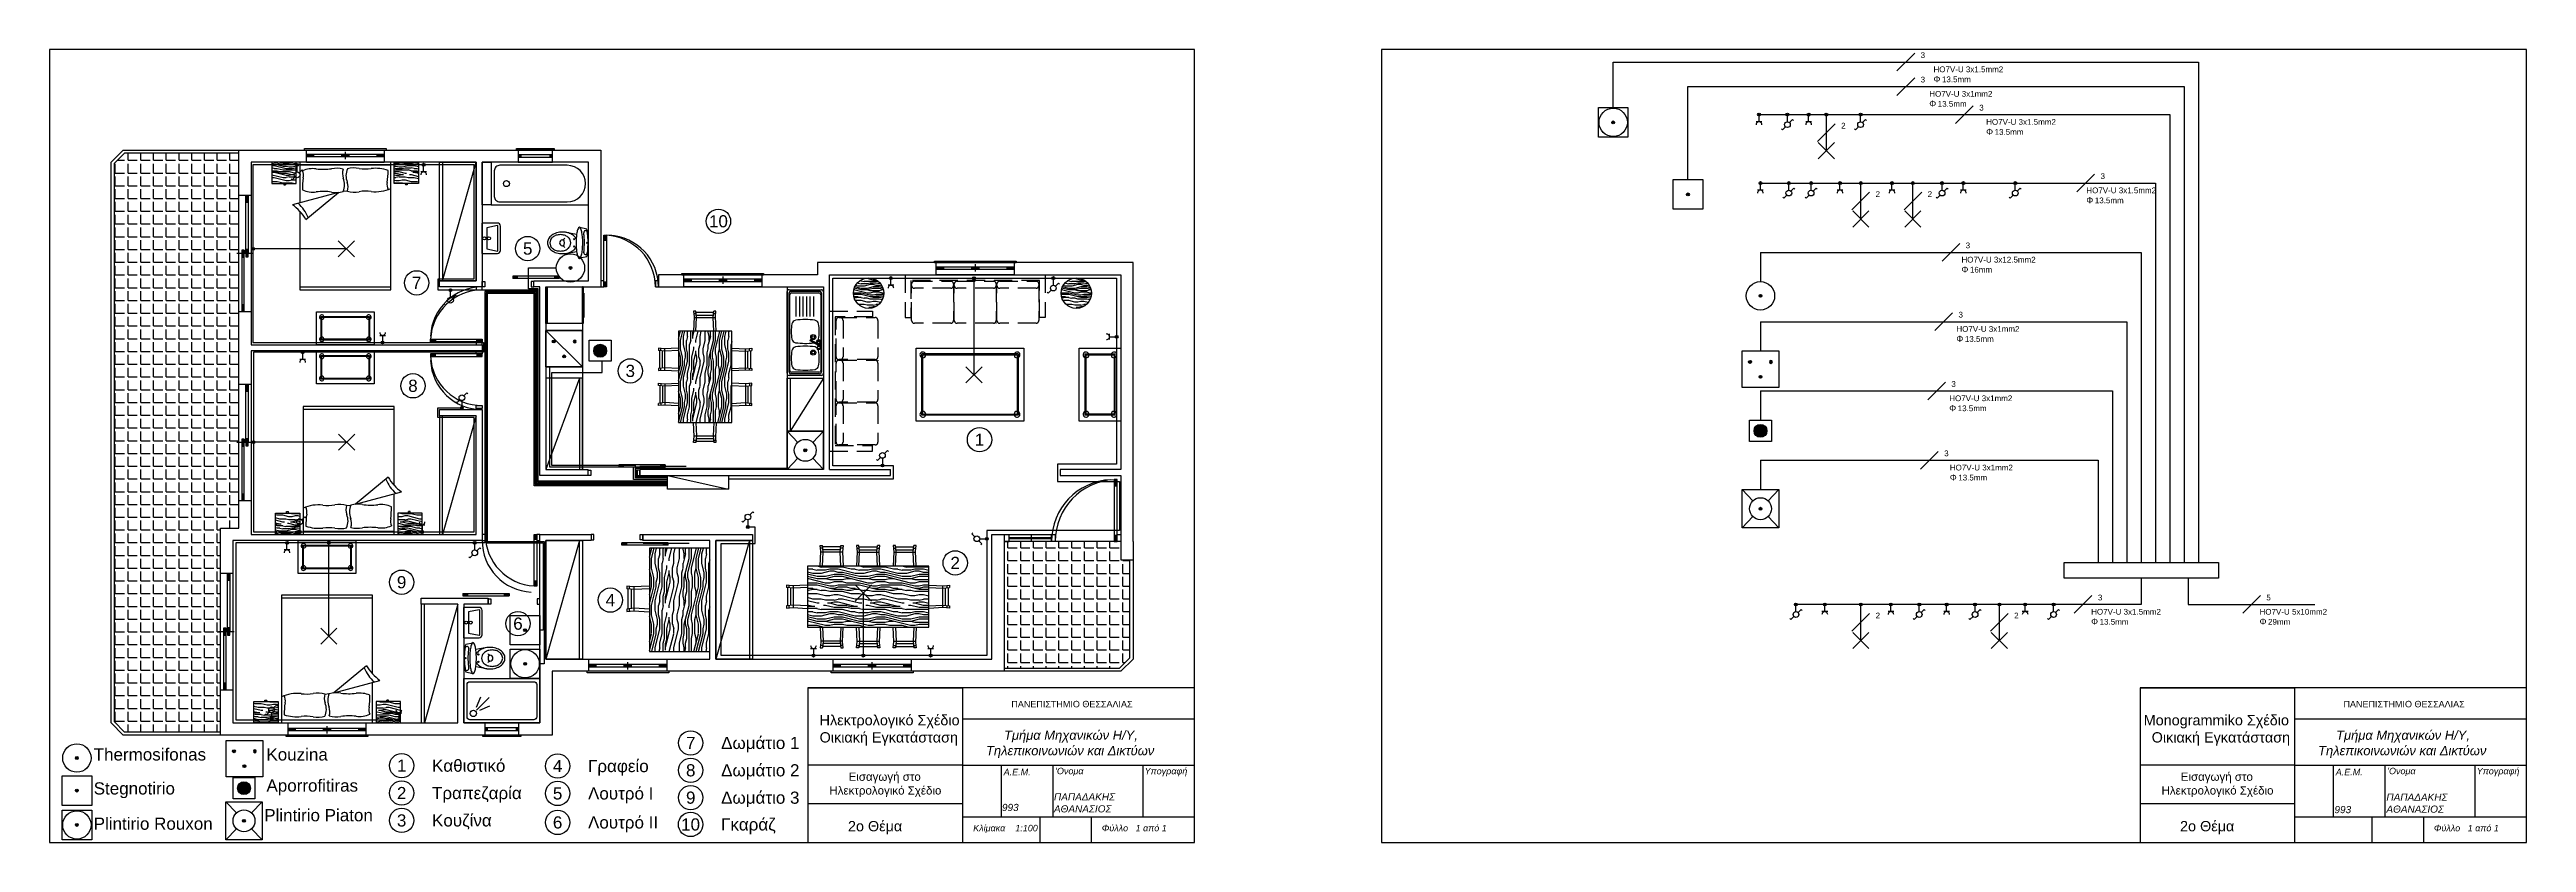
# Model space of a CAD drawing. Header units: millimetres. Extents: x 10 to 1430, y 10 to 287.
# Drawn here: x 10 to 875, y 10 to 287 of the extents above; entities that cross this region are included whole.
import ezdxf
from ezdxf.enums import TextEntityAlignment as Align

# ---------------------------------------------------------------- set-up
doc = ezdxf.new("R2010")
doc.units = ezdxf.units.MM
doc.header["$MEASUREMENT"] = 0
doc.linetypes.add('HIDDEN', pattern=[9.525, 6.35, -3.175])
doc.linetypes.add('JIS_02_2.0', pattern=[3, 2, -1])
for name, color, linetype in [('Bathroom', 253, 'Continuous'), ('Doors', 253, 'Continuous'), ('Electrical', 7, 'Continuous'), ('Furnitures', 253, 'Continuous'), ('Kitchen', 253, 'Continuous'), ('Label', 10, 'Continuous'), ('Walls', 253, 'Continuous'), ('Windows', 253, 'Continuous')]:
    doc.layers.add(name, color=color, linetype=linetype)
doc.styles.get("Standard").update_dxf_attribs({"font": 'arial.ttf'})

msp = doc.modelspace()

# ---------------------------------------------------------------- texts
for s, p in [('Thermosifonas', (25.43, 40.75)), ('Kouzina', (85.78, 40.75)), ('Stegnotirio', (25.43, 28.88)), ('Aporrofitiras', (85.79, 29.88)), ('Plintirio Rouxon', (25.43, 16.57)), ('Plintirio Piaton', (85.02, 19.52))]:
    msp.add_text(s, height=4.25).set_placement(p, align=Align.MIDDLE_LEFT)
at = {"attachment_point": 1}
for s, width, gutter_width, heights, insert, char_height in [('3', 10.2812, 1, [0], (663.76, 286.07), 2), ('3', 10.2812, 1, [0], (663.76, 277.5), 2), ('HO7V-U 3x1.5mm2\\P{\\H1.0833x;Φ\\fMS Shell Dlg|b0|i0|c0|p0;\\H0.65385x; }13.5mm', 25.8714, 1, [0], (668.25, 281.09), 2), ('HO7V-U 3x1mm2\\P{\\H1.0833x;Φ\\fMS Shell Dlg|b0|i0|c0|p0;\\H0.65385x; }13.5mm', 25.8714, 1, [0], (666.78, 272.52), 2), ('2', 10.2812, 1, [0], (635.99, 261.41), 2), ('3', 10.2812, 1, [0], (684.24, 267.69), 2), ('HO7V-U 3x1.5mm2\\P{\\H1.0833x;Φ\\fMS Shell Dlg|b0|i0|c0|p0;\\H0.65385x; }13.5mm', 25.8714, 1, [0], (686.65, 262.71), 2), ('3', 10.2812, 1, [0], (726.62, 243.79), 2), ('2', 10.2812, 1, [0], (648.03, 237.51), 2), ('2', 10.2812, 1, [0], (666.21, 237.51), 2), ('HO7V-U 3x1.5mm2\\P{\\H1.0833x;Φ\\fMS Shell Dlg|b0|i0|c0|p0;\\H0.65385x; }13.5mm', 25.8714, 1, [0], (721.66, 238.81), 2), ('3', 10.2812, 1, [0], (679.49, 219.58), 2), ('HO7V-U 3x12.5mm2\\P{\\H1.0833x;Φ\\fMS Shell Dlg|b0|i0|c0|p0;\\H0.65385x; }16mm', 25.8714, 1, [0], (678.03, 214.6), 2), ('HO7V-U 3x1mm2\\P{\\H1.0833x;Φ\\fMS Shell Dlg|b0|i0|c0|p0;\\H0.65385x; }13.5mm', 25.8714, 1, [0], (676.25, 190.39), 2), ('3', 10.2812, 1, [0], (676.99, 195.37), 2), ('HO7V-U 3x1mm2\\P{\\H1.0833x;Φ\\fMS Shell Dlg|b0|i0|c0|p0;\\H0.65385x; }13.5mm', 25.8714, 1, [0], (673.76, 166.17), 2), ('3', 10.2812, 1, [0], (674.49, 171.15), 2), ('3', 10.2812, 1, [0], (671.99, 146.94), 2), ('HO7V-U 3x1mm2\\P{\\H1.0833x;Φ\\fMS Shell Dlg|b0|i0|c0|p0;\\H0.65385x; }13.5mm', 25.8714, 1, [0], (673.95, 141.96), 2), ('3', 10.2812, 1, [0], (725.7, 96.57), 2), ('5', 10.2812, 1, [0], (784.55, 96.57), 2), ('2', 10.2812, 1, [0], (648.03, 90.28), 2), ('2', 10.2812, 1, [0], (696.44, 90.28), 2), ('HO7V-U 3x1.5mm2\\P{\\H1.0833x;Φ\\fMS Shell Dlg|b0|i0|c0|p0;\\H0.65385x; }13.5mm', 25.8714, 1, [0], (723.34, 91.59), 2), ('HO7V-U 5x10mm2\\P{\\H1.0833x;Φ\\fMS Shell Dlg|b0|i0|c0|p0;\\H0.65385x; }29mm', 25.8714, 1, [0], (782.18, 91.59), 2), (' \\P  {\\fArial|b0|i0|c161|p34;Ηλεκτρολογικό} Σχέδιο\\P  {\\fArial|b0|i0|c161|p34;Οικιακή Εγκατάσταση}', 60, 12.5, [0], (276.27, 60.52), 3.6), ('   \\P                 ΠΑΝΕΠΙΣΤΗΜΙΟ ΘΕΣΣΑΛΙΑΣ', 90, 12.5, [12], (331.21, 63.22), 2.25), (' \\PMonogrammiko Σχέδιο\\P  Οικιακή Εγκατάσταση', 60, 12.5, [0], (741.7, 60.52), 3.6), ('   \\P                 ΠΑΝΕΠΙΣΤΗΜΙΟ ΘΕΣΣΑΛΙΑΣ', 90, 12.5, [12], (796.65, 63.22), 2.25), ('{\\fArial|b0|i1|c161|p34;        \\P        Τμήμα Μηχανικών Η/Υ,\\P   Τηλεπικοινωνιών και Δικτύων}', 90, 12.5, [0], (333.43, 54.5), 3.24), ('{\\fArial|b0|i1|c161|p34;        \\P        Τμήμα Μηχανικών Η/Υ,\\P   Τηλεπικοινωνιών και Δικτύων}', 90, 12.5, [0], (798.86, 54.5), 3.24), ('          \\P           Εισαγωγή στο                \\P     Ηλεκτρολογικό Σχέδιο', 60, 12.5, [0], (276.9, 39.22), 2.88), ('\\pt4.5;{\\fArial|b0|i1|c161|p34; Α.Ε.Μ.\\P\\ptz;\\P    }', 20, 12.5, [0], (342.5, 35.73), 2.25), ("{\\fArial|b0|i1|c161|p34; 'Ονομα\\P\\P     }", 35, 12.5, [0], (360.5, 36.09), 2.25), ('{\\fArial|b0|i1|c161|p34;Υπογραφή}', 20, 12.5, [4.71], (392.63, 36.05), 2.25), ('          \\P           Εισαγωγή στο                \\P     Ηλεκτρολογικό Σχέδιο', 60, 12.5, [0], (742.34, 39.22), 2.88), ('\\pt4.5;{\\fArial|b0|i1|c161|p34; Α.Ε.Μ.\\P\\ptz;\\P    }', 20, 12.5, [0], (807.93, 35.73), 2.25), ("{\\fArial|b0|i1|c161|p34; 'Ονομα\\P\\P     }", 35, 12.5, [0], (825.93, 36.09), 2.25), ('{\\fArial|b0|i1|c161|p34;Υπογραφή}', 20, 12.5, [4.71], (858.07, 36.05), 2.25), ('{\\fArial|b0|i1|c161|p34;ΠΑΠΑΔΑΚΗΣ ΑΘΑΝΑΣΙΟΣ}', 35, 60, [0], (360.94, 27.16), 2.5), ('{\\fArial|b0|i1|c161|p34;ΠΑΠΑΔΑΚΗΣ ΑΘΑΝΑΣΙΟΣ}', 35, 60, [0], (826.5, 27.06), 2.5), ('         \\P          2ο Θέμα', 60, 12.5, [0], (275, 23.5), 3.6), ('{\\fArial|b0|i1|c0|p34;993}', 20, 60, [0], (342.78, 23.48), 2.5), ('         \\P          2ο Θέμα', 60, 12.5, [0], (740.43, 23.5), 3.6), ('{\\fArial|b0|i1|c0|p34;993}', 20, 60, [0], (808.35, 22.73), 2.5), ('{\\fArial|b0|i1|c161|p34; Κλίμακα    1:\\fArial|b0|i1|c0|p34;100}', 30, 12.5, [0], (331.85, 16.15), 2.25), ('{\\fArial|b0|i1|c161|p34;  Φύλλο   1 από 1}', 40, 12.5, [10], (375.9, 16.15), 2.25), ('{\\fArial|b0|i1|c161|p34;  Φύλλο   1 από 1}', 40, 12.5, [10], (841.34, 16.15), 2.25)]:
    msp.add_mtext_dynamic_manual_height_columns(s, width=width, gutter_width=gutter_width, heights=heights, dxfattribs=dict(at, insert=insert, char_height=char_height))
at = {"layer": 'Label'}
for s, p in [('10', (243.71, 227.01)), ('5', (177.08, 217.47)), ('7', (138.26, 205.49)), ('3', (212.91, 174.74)), ('8', (136.97, 169.53)), ('1', (334.94, 150.7)), ('2', (326.44, 107.66)), ('9', (133.01, 100.91)), ('4', (205.94, 94.66)), ('6', (173.66, 86.45)), ('7', (234.03, 44.77)), ('1', (133.02, 36.83)), ('4', (187.52, 36.69)), ('8', (234.03, 35.21)), ('2', (133.02, 27.26)), ('5', (187.52, 27.13)), ('9', (234.03, 25.65)), ('3', (133.02, 17.7)), ('6', (187.52, 17)), ('10', (233.98, 16.3))]:
    msp.add_text(s, height=4.25, dxfattribs=at).set_placement(p, align=Align.MIDDLE_CENTER)
for s, p in [('Δωμάτιο 1', (244.65, 44.77)), ('Καθιστικό', (143.65, 36.83)), ('Γραφείο', (198.15, 36.69)), ('Δωμάτιο 2', (244.65, 35.21)), ('Τραπεζαρία', (143.65, 27.26)), ('Λουτρό Ι', (198.15, 27.13)), ('Δωμάτιο 3', (244.65, 25.65)), ('Κουζίνα', (143.65, 17.7)), ('Λουτρό ΙΙ', (198.15, 17)), ('Γκαράζ', (244.61, 16.3))]:
    msp.add_text(s, height=4.25, dxfattribs=at).set_placement(p, align=Align.MIDDLE_LEFT)

# ---------------------------------------------------------------- blocks, each defined once
blk = doc.blocks.new('Cnnection Point')
h = blk.add_hatch(color=256)
h.dxf.hatch_style = 1
h.paths.add_polyline_path([(222.61, 128.46, 1), (223.61, 128.46, 1)])
blk.add_circle((223.11, 128.46), 0.5)
blk = doc.blocks.new('Alle Retour')
for points in [[(0.71, 0.71), (1.77, 1.77)], [(1.77, 1.77), (2.12, 1.41)], [(-1.77, -1.77), (-2.12, -1.41)], [(-0.71, -0.71), (-1.77, -1.77)], [(0, -1), (0, -3)]]:
    blk.add_lwpolyline(points)
blk.add_circle((0, 0), 1)
blk.add_blockref('Cnnection Point', (-223.11, -131.96))
blk = doc.blocks.new('Socket')
for points in [[(217.26, 126.17), (219.26, 126.17)], [(218.26, 126.17), (218.26, 124.17)]]:
    blk.add_lwpolyline(points)
blk.add_arc((218.26, 127.17), 1, 177.86401, 2.13599)
blk.add_blockref('Cnnection Point', (-4.86, -4.79))

# ---------------------------------------------------------------- hatches: boundary and pattern name
h = msp.add_hatch(color=256)
h.dxf.hatch_style = 1
h.paths.add_polyline_path([(204.65, 181.78, 1), (200.13, 181.78, 1)])
h = msp.add_hatch(color=256)
h.dxf.hatch_style = 1
h.paths.add_polyline_path([(610.06, 153.8, 1), (605.53, 153.8, 1)])
h = msp.add_hatch(color=256)
h.dxf.hatch_style = 1
h.paths.add_polyline_path([(80.2, 28.97, 1), (75.68, 28.97, 1)])
at = {"layer": 'Bathroom'}
h = msp.add_hatch(dxfattribs=at)
h.set_pattern_fill('ANGLE', color=256, scale=0.6375, style=0)
h.set_pattern_definition([(0, (838.9515, -1.0475), (0, 4.452937), [3.2385, -1.214438]), (90, (838.9515, -1.0475), (-4.452937, 3e-16), [3.2385, -1.214438])])
h.paths.add_polyline_path([(76.15, 250.81), (36.21, 250.81), (32.58, 247.18), (32.58, 52.2), (36.21, 48.57), (69.77, 48.57), (69.77, 119.76), (76.15, 119.76)])
h = msp.add_hatch(dxfattribs=at)
h.set_pattern_fill('ANGLE', color=256, scale=0.6375, style=0)
h.set_pattern_definition([(0, (-2.456, -16.2416), (0, 4.452937), [3.2385, -1.214438]), (90, (-2.456, -16.2416), (-4.452937, 3e-16), [3.2385, -1.214438])])
h.paths.add_polyline_path([(343.53, 70.88), (383.88, 70.88), (387.5, 74.51), (387.5, 108.71), (384.32, 108.71), (384.32, 115.08), (343.53, 115.08)])
at = {"layer": 'Furnitures'}
h = msp.add_hatch(dxfattribs=at)
h.set_pattern_fill('PANEL', color=256, scale=10.625, angle=720, style=0, pattern_type=2)
h.set_pattern_definition([(360, (309.444, 231.644), (8e-15, 10.625), [2.125, -3.1875, 1.0625, -4.25]), (360, (316.881, 231.91), (8e-15, 10.625), [2.125, -8.5]), (360, (315.819, 232.441), (8e-15, 10.625), [1.0625, -9.5625]), (360, (309.975, 232.707), (8e-15, 10.625), [0.53125, -7.4375, 0.53125, -2.125]), (360, (313.694, 233.238), (8e-15, 10.625), [2.125, -3.1875, 0.53125, -4.78125]), (360, (311.038, 233.504), (8e-15, 10.625), [1.59375, -9.03125]), (360, (313.694, 233.769), (8e-15, 10.625), [3.1875, -7.4375]), (360, (310.506, 234.035), (8e-15, 10.625), [2.125, -8.5]), (360, (314.756, 234.3), (8e-15, 10.625), [5.3125, -5.3125]), (360, (311.569, 234.832), (8e-15, 10.625), [1.0625, -3.1875, 2.125, -4.25]), (360, (319.006, 235.097), (8e-15, 10.625), [2.125, -8.5]), (360, (316.881, 235.363), (8e-15, 10.625), [1.0625, -9.5625]), (360, (314.756, 235.629), (8e-15, 10.625), [1.0625, -9.5625]), (360, (309.444, 235.894), (8e-15, 10.625), [2.125, -8.5]), (360, (314.756, 236.16), (8e-15, 10.625), [2.125, -8.5]), (360, (314.756, 236.691), (8e-15, 10.625), [2.125, -2.125, 2.125, -4.25]), (360, (312.631, 237.222), (8e-15, 10.625), [1.0625, -5.3125, 2.125, -2.125]), (360, (314.756, 237.488), (8e-15, 10.625), [3.1875, -7.4375]), (360, (314.756, 238.019), (8e-15, 10.625), [2.125, -8.5]), (360, (310.506, 238.285), (8e-15, 10.625), [3.1875, -4.25, 1.0625, -2.125]), (360, (310.506, 238.816), (8e-15, 10.625), [5.3125, -5.3125]), (360, (316.881, 239.082), (8e-15, 10.625), [1.0625, -9.5625]), (360, (313.694, 239.347), (8e-15, 10.625), [2.125, -8.5]), (360, (311.569, 239.613), (8e-15, 10.625), [1.0625, -4.25, 1.0625, -4.25]), (360, (310.506, 239.879), (8e-15, 10.625), [1.0625, -3.1875, 2.125, -4.25]), (360, (312.631, 240.144), (8e-15, 10.625), [1.0625, -5.3125, 1.0625, -3.1875]), (360, (314.756, 240.41), (8e-15, 10.625), [3.1875, -7.4375]), (360, (310.506, 240.941), (8e-15, 10.625), [2.125, -8.5]), (360, (315.819, 241.207), (8e-15, 10.625), [1.0625, -9.5625]), (360, (317.944, 241.472), (8e-15, 10.625), [1.0625, -9.5625]), (14.0362, (316.8815, 232.441), (10.625, -4e-10), [1.09438, -42.71362]), (14.0362, (317.944, 234.8317), (10.625, -4e-10), [1.09438, -42.71362]), (14.0362, (316.8815, 241.2067), (10.625, -4e-10), [1.09438, -42.71362]), (14.0362, (313.694, 237.2223), (10.625, -4e-10), [1.09438, -42.71362]), (14.0362, (315.819, 238.816), (10.625, -4e-10), [1.09438, -42.71362]), (14.0362, (316.8815, 238.0192), (10.625, -4e-10), [1.09438, -42.71362]), (14.0362, (311.569, 239.8785), (10.625, -4e-10), [1.09438, -42.71362]), (14.0362, (315.819, 239.3473), (10.625, -4e-10), [1.09438, -42.71362]), (14.0362, (317.944, 235.363), (10.625, -4e-10), [2.18875, -41.61925]), (14.0362, (316.8815, 236.1598), (10.625, -4e-10), [2.18875, -41.61925]), (14.0362, (316.8815, 236.691), (10.625, -4e-10), [2.18875, -41.61925]), (165.9638, (313.694, 233.238), (-10.625, -4e-10), [1.09438, -2.18875, 1.09438, -39.4305]), (165.9638, (311.569, 234.8317), (-10.625, -4e-10), [1.09438, -42.71362]), (165.9638, (311.569, 239.613), (-10.625, -4e-10), [2.18875, -41.61925]), (194.0362, (316.8815, 231.9098), (-10.625, 4e-10), [1.09437, -42.71362]), (345.9638, (319.0065, 231.9098), (10.625, 4e-10), [1.09438, -42.71362]), (345.9638, (315.819, 235.6285), (10.625, 4e-10), [1.09438, -42.71362]), (345.9638, (317.944, 237.488), (10.625, 4e-10), [1.09438, -42.71362]), (345.9638, (313.694, 238.2848), (10.625, 4e-10), [1.09438, -42.71362]), (345.9638, (312.6315, 239.613), (10.625, 4e-10), [1.09438, -42.71362]), (345.9638, (313.694, 240.1442), (10.625, 4e-10), [1.09438, -42.71362]), (345.9638, (313.694, 238.2848), (10.625, 4e-10), [1.09438, -42.71362]), (345.9638, (316.8815, 239.8785), (10.625, 4e-10), [4.3775, -39.4305]), (345.9638, (310.5065, 232.7067), (10.625, 4e-10), [4.3775, -39.4305]), (345.9638, (311.569, 233.5035), (10.625, 4e-10), [4.3775, -39.4305]), (345.9638, (312.6315, 234.0348), (10.625, 4e-10), [1.09438, -2.18875, 2.18875, -38.33612]), (345.9638, (312.6315, 234.8317), (10.625, 4e-10), [2.18875, -2.18875, 2.18875, -37.24175]), (345.9638, (311.569, 235.8942), (10.625, 4e-10), [4.3775, -39.4305]), (345.9638, (310.5065, 236.691), (10.625, 4e-10), [4.3775, -39.4305]), (345.9638, (310.5065, 237.2223), (10.625, 4e-10), [4.3775, -39.4305]), (345.9638, (317.944, 240.4098), (10.625, 4e-10), [1.09438, -42.71362]), (345.9638, (319.0065, 241.4723), (10.625, 2e-06), [2.18875, -41.61925]), (345.9638, (312.6315, 240.941), (10.625, 2e-06), [2.18875, -41.61925]), (345.9638, (311.569, 231.6442), (10.625, 2e-07), [4.3775, -39.4305]), (345.9638, (317.944, 239.0817), (10.625, 2e-07), [3.28313, -40.52487]), (345.9638, (319.0065, 238.2848), (10.625, 2e-07), [6.56625, -37.24175])])
h.paths.add_polyline_path([(96.19, 240.19), (96.19, 247.62), (87.68, 247.62), (87.68, 240.19)])
h = msp.add_hatch(dxfattribs=at)
h.set_pattern_fill('PANEL', color=256, scale=10.625, angle=720, style=0, pattern_type=2)
h.set_pattern_definition([(360, (305.283, 231.644), (8e-15, 10.625), [2.125, -3.1875, 1.0625, -4.25]), (360, (312.72, 231.91), (8e-15, 10.625), [2.125, -8.5]), (360, (311.658, 232.441), (8e-15, 10.625), [1.0625, -9.5625]), (360, (305.814, 232.707), (8e-15, 10.625), [0.53125, -7.4375, 0.53125, -2.125]), (360, (309.533, 233.238), (8e-15, 10.625), [2.125, -3.1875, 0.53125, -4.78125]), (360, (306.877, 233.504), (8e-15, 10.625), [1.59375, -9.03125]), (360, (309.533, 233.769), (8e-15, 10.625), [3.1875, -7.4375]), (360, (306.345, 234.035), (8e-15, 10.625), [2.125, -8.5]), (360, (310.595, 234.3), (8e-15, 10.625), [5.3125, -5.3125]), (360, (307.408, 234.832), (8e-15, 10.625), [1.0625, -3.1875, 2.125, -4.25]), (360, (314.845, 235.097), (8e-15, 10.625), [2.125, -8.5]), (360, (312.72, 235.363), (8e-15, 10.625), [1.0625, -9.5625]), (360, (310.595, 235.629), (8e-15, 10.625), [1.0625, -9.5625]), (360, (305.283, 235.894), (8e-15, 10.625), [2.125, -8.5]), (360, (310.595, 236.16), (8e-15, 10.625), [2.125, -8.5]), (360, (310.595, 236.691), (8e-15, 10.625), [2.125, -2.125, 2.125, -4.25]), (360, (308.47, 237.222), (8e-15, 10.625), [1.0625, -5.3125, 2.125, -2.125]), (360, (310.595, 237.488), (8e-15, 10.625), [3.1875, -7.4375]), (360, (310.595, 238.019), (8e-15, 10.625), [2.125, -8.5]), (360, (306.345, 238.285), (8e-15, 10.625), [3.1875, -4.25, 1.0625, -2.125]), (360, (306.345, 238.816), (8e-15, 10.625), [5.3125, -5.3125]), (360, (312.72, 239.082), (8e-15, 10.625), [1.0625, -9.5625]), (360, (309.533, 239.347), (8e-15, 10.625), [2.125, -8.5]), (360, (307.408, 239.613), (8e-15, 10.625), [1.0625, -4.25, 1.0625, -4.25]), (360, (306.345, 239.879), (8e-15, 10.625), [1.0625, -3.1875, 2.125, -4.25]), (360, (308.47, 240.144), (8e-15, 10.625), [1.0625, -5.3125, 1.0625, -3.1875]), (360, (310.595, 240.41), (8e-15, 10.625), [3.1875, -7.4375]), (360, (306.345, 240.941), (8e-15, 10.625), [2.125, -8.5]), (360, (311.658, 241.207), (8e-15, 10.625), [1.0625, -9.5625]), (360, (313.783, 241.472), (8e-15, 10.625), [1.0625, -9.5625]), (14.0362, (312.7203, 232.441), (10.625, -4e-10), [1.09438, -42.7136]), (14.0362, (313.7828, 234.8317), (10.625, -4e-10), [1.09438, -42.7136]), (14.0362, (312.7203, 241.2067), (10.625, -4e-10), [1.09438, -42.7136]), (14.0362, (309.5328, 237.2223), (10.625, -4e-10), [1.0944, -42.7136]), (14.0362, (311.6578, 238.816), (10.625, -4e-10), [1.0944, -42.7136]), (14.0362, (312.7203, 238.0192), (10.625, -4e-10), [1.09438, -42.7136]), (14.0362, (307.4078, 239.8785), (10.625, -4e-10), [1.0944, -42.7136]), (14.0362, (311.6578, 239.3473), (10.625, -4e-10), [1.0944, -42.7136]), (14.0362, (313.7828, 235.363), (10.625, -4e-10), [2.18875, -41.61925]), (14.0362, (312.7203, 236.1598), (10.625, -4e-10), [2.18875, -41.61925]), (14.0362, (312.7203, 236.691), (10.625, -4e-10), [2.18875, -41.61925]), (165.9638, (309.5328, 233.238), (-10.625, -4e-10), [1.09438, -2.18875, 1.09438, -39.4305]), (165.9638, (307.4078, 234.8317), (-10.625, -4e-10), [1.0944, -42.7136]), (165.9638, (307.4078, 239.613), (-10.625, -4e-10), [2.18875, -41.61925]), (194.0362, (312.7203, 231.9098), (-10.625, 4e-10), [1.09437, -42.7136]), (345.9638, (314.8453, 231.9098), (10.625, 4e-10), [1.09438, -42.7136]), (345.9638, (311.6578, 235.6285), (10.625, 4e-10), [1.0944, -42.7136]), (345.9638, (313.7828, 237.488), (10.625, 4e-10), [1.09438, -42.7136]), (345.9638, (309.5328, 238.2848), (10.625, 4e-10), [1.0944, -42.7136]), (345.9638, (308.4703, 239.613), (10.625, 4e-10), [1.0944, -42.7136]), (345.9638, (309.5328, 240.1442), (10.625, 4e-10), [1.0944, -42.7136]), (345.9638, (309.5328, 238.2848), (10.625, 4e-10), [1.0944, -42.7136]), (345.9638, (312.7203, 239.8785), (10.625, 4e-10), [4.3775, -39.4305]), (345.9638, (306.3453, 232.7067), (10.625, 4e-10), [4.3775, -39.4305]), (345.9638, (307.4078, 233.5035), (10.625, 4e-10), [4.3775, -39.4305]), (345.9638, (308.4703, 234.0348), (10.625, 4e-10), [1.09438, -2.18875, 2.18875, -38.33612]), (345.9638, (308.4703, 234.8317), (10.625, 4e-10), [2.18875, -2.18875, 2.18875, -37.24175]), (345.9638, (307.4078, 235.8942), (10.625, 4e-10), [4.3775, -39.4305]), (345.9638, (306.3453, 236.691), (10.625, 4e-10), [4.3775, -39.4305]), (345.9638, (306.3453, 237.2223), (10.625, 4e-10), [4.3775, -39.4305]), (345.9638, (313.7828, 240.4098), (10.625, 4e-10), [1.09438, -42.7136]), (345.9638, (314.8453, 241.4723), (10.625, 2e-06), [2.18875, -41.61925]), (345.9638, (308.4703, 240.941), (10.625, 2e-06), [2.18875, -41.61925]), (345.9638, (307.4078, 231.6442), (10.625, 2e-07), [4.3775, -39.4305]), (345.9638, (313.7828, 239.0817), (10.625, 2e-07), [3.28313, -40.52487]), (345.9638, (314.8453, 238.2848), (10.625, 2e-07), [6.56625, -37.24175])])
h.paths.add_polyline_path([(138.92, 247.62), (130.42, 247.62), (130.42, 240.19), (138.92, 240.19)])
h = msp.add_hatch(dxfattribs=at)
h.set_pattern_fill('PANEL', color=256, scale=10.625, angle=180, style=0, pattern_type=2)
h.set_pattern_definition([(180, (103.355, 697.333), (-1e-15, -10.625), [2.125, -3.1875, 1.0625, -4.25]), (180, (95.918, 697.067), (-1e-15, -10.625), [2.125, -8.5]), (180, (96.98, 696.536), (-1e-15, -10.625), [1.0625, -9.5625]), (180, (102.824, 696.27), (-1e-15, -10.625), [0.53125, -7.4375, 0.53125, -2.125]), (180, (99.105, 695.739), (-1e-15, -10.625), [2.125, -3.1875, 0.53125, -4.78125]), (180, (101.762, 695.473), (-1e-15, -10.625), [1.59375, -9.03125]), (180, (99.105, 695.208), (-1e-15, -10.625), [3.1875, -7.4375]), (180, (102.293, 694.942), (-1e-15, -10.625), [2.125, -8.5]), (180, (98.043, 694.677), (-1e-15, -10.625), [5.3125, -5.3125]), (180, (101.23, 694.145), (-1e-15, -10.625), [1.0625, -3.1875, 2.125, -4.25]), (180, (93.793, 693.88), (-1e-15, -10.625), [2.125, -8.5]), (180, (95.918, 693.614), (-1e-15, -10.625), [1.0625, -9.5625]), (180, (98.043, 693.348), (-1e-15, -10.625), [1.0625, -9.5625]), (180, (103.355, 693.083), (-1e-15, -10.625), [2.125, -8.5]), (180, (98.043, 692.817), (-1e-15, -10.625), [2.125, -8.5]), (180, (98.043, 692.286), (-1e-15, -10.625), [2.125, -2.125, 2.125, -4.25]), (180, (100.168, 691.755), (-1e-15, -10.625), [1.0625, -5.3125, 2.125, -2.125]), (180, (98.043, 691.489), (-1e-15, -10.625), [3.1875, -7.4375]), (180, (98.043, 690.958), (-1e-15, -10.625), [2.125, -8.5]), (180, (102.293, 690.692), (-1e-15, -10.625), [3.1875, -4.25, 1.0625, -2.125]), (180, (102.293, 690.161), (-1e-15, -10.625), [5.3125, -5.3125]), (180, (95.918, 689.895), (-1e-15, -10.625), [1.0625, -9.5625]), (180, (99.105, 689.63), (-1e-15, -10.625), [2.125, -8.5]), (180, (101.23, 689.364), (-1e-15, -10.625), [1.0625, -4.25, 1.0625, -4.25]), (180, (102.293, 689.098), (-1e-15, -10.625), [1.0625, -3.1875, 2.125, -4.25]), (180, (100.168, 688.833), (-1e-15, -10.625), [1.0625, -5.3125, 1.0625, -3.1875]), (180, (98.043, 688.567), (-1e-15, -10.625), [3.1875, -7.4375]), (180, (102.293, 688.036), (-1e-15, -10.625), [2.125, -8.5]), (180, (96.98, 687.77), (-1e-15, -10.625), [1.0625, -9.5625]), (180, (94.855, 687.505), (-1e-15, -10.625), [1.0625, -9.5625]), (194.03624, (95.9178, 696.536), (-10.625, 4e-10), [1.09437, -42.71362]), (194.03624, (94.8553, 694.1453), (-10.625, 4e-10), [1.09437, -42.71362]), (194.03624, (95.9178, 687.7703), (-10.625, 4e-10), [1.09437, -42.71362]), (194.03624, (99.1053, 691.7547), (-10.625, 4e-10), [1.09437, -42.71362]), (194.03624, (96.9803, 690.161), (-10.625, 4e-10), [1.09437, -42.71362]), (194.03624, (95.9178, 690.9578), (-10.625, 4e-10), [1.09437, -42.71362]), (194.03624, (101.2303, 689.0984), (-10.625, 4e-10), [1.09437, -42.71362]), (194.03624, (96.9803, 689.6297), (-10.625, 4e-10), [1.09437, -42.71362]), (194.03624, (94.8553, 693.614), (-10.625, 4e-10), [2.18875, -41.61925]), (194.03624, (95.9178, 692.8172), (-10.625, 4e-10), [2.18875, -41.61925]), (194.03624, (95.9178, 692.286), (-10.625, 4e-10), [2.18875, -41.61925]), (345.96376, (99.1053, 695.739), (10.625, 4e-10), [1.094375, -2.18875, 1.094375, -39.4305]), (345.96376, (101.2303, 694.1453), (10.625, 4e-10), [1.09438, -42.71362]), (345.96376, (101.2303, 689.364), (10.625, 4e-10), [2.18875, -41.61925]), (14.03624, (95.9178, 697.0672), (10.625, -4e-10), [1.09438, -42.71362]), (165.96376, (93.7928, 697.0672), (-10.625, -4e-10), [1.09438, -42.71362]), (165.96376, (96.9803, 693.3484), (-10.625, -4e-10), [1.09438, -42.71362]), (165.96376, (94.8553, 691.489), (-10.625, -4e-10), [1.09438, -42.71362]), (165.96376, (99.1053, 690.6922), (-10.625, -4e-10), [1.09438, -42.71362]), (165.96376, (100.1678, 689.364), (-10.625, -4e-10), [1.09438, -42.71362]), (165.96376, (99.1053, 688.8328), (-10.625, -4e-10), [1.09438, -42.71362]), (165.96376, (99.1053, 690.6922), (-10.625, -4e-10), [1.09438, -42.71362]), (165.96376, (95.9178, 689.0984), (-10.625, -4e-10), [4.3775, -39.4305]), (165.96376, (102.2928, 696.2703), (-10.625, -4e-10), [4.3775, -39.4305]), (165.96376, (101.2303, 695.4734), (-10.625, -4e-10), [4.3775, -39.4305]), (165.96376, (100.1678, 694.9422), (-10.625, -4e-10), [1.094375, -2.18875, 2.18875, -38.33612]), (165.96376, (100.1678, 694.1453), (-10.625, -4e-10), [2.18875, -2.18875, 2.18875, -37.24175]), (165.96376, (101.2303, 693.0828), (-10.625, -4e-10), [4.3775, -39.4305]), (165.96376, (102.2928, 692.286), (-10.625, -4e-10), [4.3775, -39.4305]), (165.96376, (102.2928, 691.7547), (-10.625, -4e-10), [4.3775, -39.4305]), (165.96376, (94.8553, 688.5672), (-10.625, -4e-10), [1.09438, -42.71362]), (165.96377, (93.7928, 687.5047), (-10.625, -2e-06), [2.18875, -41.61925]), (165.96377, (100.1678, 688.036), (-10.625, -2e-06), [2.18875, -41.61925]), (165.96376, (101.2303, 697.3328), (-10.625, -2e-07), [4.3775, -39.4305]), (165.96376, (94.8553, 689.8953), (-10.625, -2e-07), [3.28312, -40.52487]), (165.96376, (93.7928, 690.6922), (-10.625, -2e-07), [6.56625, -37.24175])])
h.paths.add_polyline_path([(301.51, 201.9, 1), (290.89, 201.9, 1)])
h = msp.add_hatch(dxfattribs=at)
h.set_pattern_fill('PANEL', color=256, scale=10.625, angle=180, style=0, pattern_type=2)
h.set_pattern_definition([(180, (175.895, 697.333), (-1e-15, -10.625), [2.125, -3.1875, 1.0625, -4.25]), (180, (168.458, 697.067), (-1e-15, -10.625), [2.125, -8.5]), (180, (169.52, 696.536), (-1e-15, -10.625), [1.0625, -9.5625]), (180, (175.364, 696.27), (-1e-15, -10.625), [0.53125, -7.4375, 0.53125, -2.125]), (180, (171.645, 695.739), (-1e-15, -10.625), [2.125, -3.1875, 0.53125, -4.78125]), (180, (174.301, 695.473), (-1e-15, -10.625), [1.59375, -9.03125]), (180, (171.645, 695.208), (-1e-15, -10.625), [3.1875, -7.4375]), (180, (174.833, 694.942), (-1e-15, -10.625), [2.125, -8.5]), (180, (170.583, 694.677), (-1e-15, -10.625), [5.3125, -5.3125]), (180, (173.77, 694.145), (-1e-15, -10.625), [1.0625, -3.1875, 2.125, -4.25]), (180, (166.333, 693.88), (-1e-15, -10.625), [2.125, -8.5]), (180, (168.458, 693.614), (-1e-15, -10.625), [1.0625, -9.5625]), (180, (170.583, 693.348), (-1e-15, -10.625), [1.0625, -9.5625]), (180, (175.895, 693.083), (-1e-15, -10.625), [2.125, -8.5]), (180, (170.583, 692.817), (-1e-15, -10.625), [2.125, -8.5]), (180, (170.583, 692.286), (-1e-15, -10.625), [2.125, -2.125, 2.125, -4.25]), (180, (172.708, 691.755), (-1e-15, -10.625), [1.0625, -5.3125, 2.125, -2.125]), (180, (170.583, 691.489), (-1e-15, -10.625), [3.1875, -7.4375]), (180, (170.583, 690.958), (-1e-15, -10.625), [2.125, -8.5]), (180, (174.833, 690.692), (-1e-15, -10.625), [3.1875, -4.25, 1.0625, -2.125]), (180, (174.833, 690.161), (-1e-15, -10.625), [5.3125, -5.3125]), (180, (168.458, 689.895), (-1e-15, -10.625), [1.0625, -9.5625]), (180, (171.645, 689.63), (-1e-15, -10.625), [2.125, -8.5]), (180, (173.77, 689.364), (-1e-15, -10.625), [1.0625, -4.25, 1.0625, -4.25]), (180, (174.833, 689.098), (-1e-15, -10.625), [1.0625, -3.1875, 2.125, -4.25]), (180, (172.708, 688.833), (-1e-15, -10.625), [1.0625, -5.3125, 1.0625, -3.1875]), (180, (170.583, 688.567), (-1e-15, -10.625), [3.1875, -7.4375]), (180, (174.833, 688.036), (-1e-15, -10.625), [2.125, -8.5]), (180, (169.52, 687.77), (-1e-15, -10.625), [1.0625, -9.5625]), (180, (167.395, 687.505), (-1e-15, -10.625), [1.0625, -9.5625]), (194.03624, (168.4577, 696.536), (-10.625, 4e-10), [1.09437, -42.71362]), (194.03624, (167.3952, 694.1453), (-10.625, 4e-10), [1.09437, -42.71362]), (194.03624, (168.4577, 687.7703), (-10.625, 4e-10), [1.09437, -42.71362]), (194.03624, (171.6452, 691.7547), (-10.625, 4e-10), [1.09437, -42.71362]), (194.03624, (169.5202, 690.161), (-10.625, 4e-10), [1.09437, -42.71362]), (194.03624, (168.4577, 690.9578), (-10.625, 4e-10), [1.09437, -42.71362]), (194.03624, (173.7702, 689.0984), (-10.625, 4e-10), [1.09437, -42.71362]), (194.03624, (169.5202, 689.6297), (-10.625, 4e-10), [1.09437, -42.71362]), (194.03624, (167.3952, 693.614), (-10.625, 4e-10), [2.18875, -41.61925]), (194.03624, (168.4577, 692.8172), (-10.625, 4e-10), [2.18875, -41.61925]), (194.03624, (168.4577, 692.286), (-10.625, 4e-10), [2.18875, -41.61925]), (345.96376, (171.6452, 695.739), (10.625, 4e-10), [1.094375, -2.18875, 1.094375, -39.4305]), (345.96376, (173.7702, 694.1453), (10.625, 4e-10), [1.09438, -42.71362]), (345.96376, (173.7702, 689.364), (10.625, 4e-10), [2.18875, -41.61925]), (14.03624, (168.4577, 697.0672), (10.625, -4e-10), [1.09438, -42.71362]), (165.96376, (166.3327, 697.0672), (-10.625, -4e-10), [1.09438, -42.71362]), (165.96376, (169.5202, 693.3484), (-10.625, -4e-10), [1.09438, -42.71362]), (165.96376, (167.3952, 691.489), (-10.625, -4e-10), [1.09438, -42.71362]), (165.96376, (171.6452, 690.6922), (-10.625, -4e-10), [1.09438, -42.71362]), (165.96376, (172.7077, 689.364), (-10.625, -4e-10), [1.09438, -42.71362]), (165.96376, (171.6452, 688.8328), (-10.625, -4e-10), [1.09438, -42.71362]), (165.96376, (171.6452, 690.6922), (-10.625, -4e-10), [1.09438, -42.71362]), (165.96376, (168.4577, 689.0984), (-10.625, -4e-10), [4.3775, -39.4305]), (165.96376, (174.8327, 696.2703), (-10.625, -4e-10), [4.3775, -39.4305]), (165.96376, (173.7702, 695.4734), (-10.625, -4e-10), [4.3775, -39.4305]), (165.96376, (172.7077, 694.9422), (-10.625, -4e-10), [1.094375, -2.18875, 2.18875, -38.33612]), (165.96376, (172.7077, 694.1453), (-10.625, -4e-10), [2.18875, -2.18875, 2.18875, -37.24175]), (165.96376, (173.7702, 693.0828), (-10.625, -4e-10), [4.3775, -39.4305]), (165.96376, (174.8327, 692.286), (-10.625, -4e-10), [4.3775, -39.4305]), (165.96376, (174.8327, 691.7547), (-10.625, -4e-10), [4.3775, -39.4305]), (165.96376, (167.3952, 688.5672), (-10.625, -4e-10), [1.09438, -42.71362]), (165.96377, (166.3327, 687.5047), (-10.625, -2e-06), [2.18875, -41.61925]), (165.96377, (172.7077, 688.036), (-10.625, -2e-06), [2.18875, -41.61925]), (165.96376, (173.7702, 697.3328), (-10.625, -2e-07), [4.3775, -39.4305]), (165.96376, (167.3952, 689.8953), (-10.625, -2e-07), [3.28312, -40.52487]), (165.96376, (166.3327, 690.6922), (-10.625, -2e-07), [6.56625, -37.24175])])
h.paths.add_polyline_path([(374.05, 201.9, 1), (363.43, 201.9, 1)])
h = msp.add_hatch(dxfattribs=at)
h.set_pattern_fill('PANEL', color=256, scale=14.456127, angle=-270, style=0, pattern_type=2)
h.set_pattern_definition([(90, (613.122, -90.758), (-14.45613, 8e-15), [2.89123, -4.33684, 1.44561, -5.78245]), (90, (612.761, -80.638), (-14.45613, 8e-15), [2.89123, -11.5649]), (90, (612.038, -82.084), (-14.45613, 8e-15), [1.4456, -13.0105]), (90, (611.677, -90.035), (-14.45613, 8e-15), [0.7228, -10.11929, 0.7228, -2.89123]), (90, (610.954, -84.975), (-14.45613, 8e-15), [2.89123, -4.33684, 0.7228, -6.50526]), (90, (610.592, -88.589), (-14.45613, 8e-15), [2.1684, -12.2877]), (90, (610.231, -84.975), (-14.45613, 8e-15), [4.33684, -10.1193]), (90, (609.87, -89.312), (-14.45613, 8e-15), [2.89123, -11.5649]), (90, (609.508, -83.53), (-14.45613, 8e-15), [7.22806, -7.22806]), (90, (608.785, -87.866), (-14.45613, 8e-15), [1.44561, -4.33684, 2.89123, -5.78245]), (90, (608.424, -77.747), (-14.45613, 8e-15), [2.89123, -11.5649]), (90, (608.063, -80.638), (-14.45613, 8e-15), [1.4456, -13.0105]), (90, (607.701, -83.53), (-14.45613, 8e-15), [1.4456, -13.0105]), (90, (607.34, -90.758), (-14.45613, 8e-15), [2.89123, -11.5649]), (90, (606.978, -83.53), (-14.45613, 8e-15), [2.89123, -11.5649]), (90, (606.256, -83.53), (-14.45613, 8e-15), [2.89123, -2.89123, 2.89123, -5.78245]), (90, (605.533, -86.42), (-14.45613, 8e-15), [1.44561, -7.22806, 2.89123, -2.89123]), (90, (605.171, -83.53), (-14.45613, 8e-15), [4.33684, -10.1193]), (90, (604.449, -83.53), (-14.45613, 8e-15), [2.89123, -11.5649]), (90, (604.087, -89.312), (-14.45613, 8e-15), [4.33684, -5.78245, 1.44561, -2.89123]), (90, (603.364, -89.312), (-14.45613, 8e-15), [7.22806, -7.22806]), (90, (603.003, -80.638), (-14.45613, 8e-15), [1.4456, -13.0105]), (90, (602.641, -84.975), (-14.45613, 8e-15), [2.89123, -11.5649]), (90, (602.28, -87.866), (-14.45613, 8e-15), [1.44561, -5.78245, 1.44561, -5.78245]), (90, (601.919, -89.312), (-14.45613, 8e-15), [1.44561, -4.33684, 2.89123, -5.78245]), (90, (601.557, -86.42), (-14.45613, 8e-15), [1.44561, -7.22806, 1.44561, -4.33684]), (90, (601.196, -83.53), (-14.45613, 8e-15), [4.33684, -10.1193]), (90, (600.473, -89.312), (-14.45613, 8e-15), [2.89123, -11.5649]), (90, (600.112, -82.084), (-14.45613, 8e-15), [1.4456, -13.0105]), (90, (599.75, -79.193), (-14.45613, 8e-15), [1.4456, -13.0105]), (104.03624, (612.038, -80.6383), (5e-10, 14.456127), [1.489, -58.11516]), (104.03624, (608.7853, -79.1926), (5e-10, 14.456127), [1.489, -58.11516]), (104.0362, (600.1117, -80.6383), (5e-10, 14.456127), [1.489, -58.11516]), (104.03624, (605.5327, -84.975), (5e-10, 14.456127), [1.489, -58.11516]), (104.0362, (603.3643, -82.084), (5e-10, 14.456127), [1.489, -58.11516]), (104.0362, (604.4485, -80.6383), (5e-10, 14.456127), [1.489, -58.11516]), (104.03624, (601.9187, -87.8663), (5e-10, 14.456127), [1.489, -58.11516]), (104.0362, (602.6415, -82.084), (5e-10, 14.456127), [1.489, -58.11516]), (104.03624, (608.0625, -79.1926), (5e-10, 14.456127), [2.97796, -56.62618]), (104.03624, (606.9783, -80.6383), (5e-10, 14.456127), [2.97796, -56.62618]), (104.03624, (606.2555, -80.6383), (5e-10, 14.456127), [2.97796, -56.62618]), (255.96376, (610.9538, -84.975), (5e-10, -14.456127), [1.48898, -2.97796, 1.48898, -53.64821]), (255.96376, (608.7853, -87.8663), (5e-10, -14.456127), [1.489, -58.11516]), (255.96376, (602.28, -87.8663), (5e-10, -14.456127), [2.97796, -56.62618]), (284.03624, (612.7608, -80.6383), (-5e-10, -14.456127), [1.489, -58.11516]), (75.96376, (612.7608, -77.747), (-5e-10, 14.456127), [1.489, -58.11516]), (75.96376, (607.701, -82.084), (-5e-10, 14.456127), [1.489, -58.11516]), (75.9638, (605.1713, -79.1926), (-5e-10, 14.456127), [1.489, -58.11516]), (75.96376, (604.087, -84.975), (-5e-10, 14.456127), [1.489, -58.11516]), (75.96376, (602.28, -86.4207), (-5e-10, 14.456127), [1.489, -58.11516]), (75.9638, (601.5573, -84.975), (-5e-10, 14.456127), [1.489, -58.11516]), (75.96376, (604.087, -84.975), (-5e-10, 14.456127), [1.489, -58.11516]), (75.9638, (601.9187, -80.6383), (-5e-10, 14.456127), [5.95592, -53.6482]), (75.96376, (611.6766, -89.312), (-5e-10, 14.456127), [5.95592, -53.6482]), (75.96376, (610.5924, -87.8663), (-5e-10, 14.456127), [5.95592, -53.6482]), (75.96376, (609.8696, -86.4207), (-5e-10, 14.456127), [1.48898, -2.97796, 2.97796, -52.15923]), (75.96376, (608.7853, -86.4207), (-5e-10, 14.456127), [2.97796, -2.97796, 2.97796, -50.67025]), (75.96376, (607.3397, -87.8663), (-5e-10, 14.456127), [5.95592, -53.6482]), (75.96376, (606.2555, -89.312), (-5e-10, 14.456127), [5.95592, -53.6482]), (75.96376, (605.5327, -89.312), (-5e-10, 14.456127), [5.95592, -53.6482]), (75.9638, (601.196, -79.1926), (-5e-10, 14.456127), [1.489, -58.11516]), (75.9638, (599.7503, -77.747), (-3e-06, 14.456127), [2.97796, -56.62618]), (75.9638, (600.473, -86.4207), (-3e-06, 14.456127), [2.97796, -56.62618]), (75.9638, (613.1222, -87.8663), (-3e-07, 14.456127), [5.95592, -53.6482]), (75.9638, (603.003, -79.1926), (-3e-07, 14.456127), [4.46694, -55.1372]), (75.9638, (604.087, -77.747), (-3e-07, 14.456127), [8.9339, -50.67025])])
h.paths.add_polyline_path([(229.79, 156.75), (248.38, 156.75), (248.38, 188.62), (229.79, 188.62)])
h = msp.add_hatch(dxfattribs=at)
h.set_pattern_fill('PANEL', color=256, scale=10.625, angle=540, style=0, pattern_type=2)
h.set_pattern_definition([(180, (-77.426, 133.614), (-7e-15, -10.625), [2.125, -3.1875, 1.0625, -4.25]), (180, (-84.863, 133.348), (-7e-15, -10.625), [2.125, -8.5]), (180, (-83.8, 132.817), (-7e-15, -10.625), [1.0625, -9.5625]), (180, (-77.957, 132.551), (-7e-15, -10.625), [0.53125, -7.4375, 0.53125, -2.125]), (180, (-81.676, 132.02), (-7e-15, -10.625), [2.125, -3.1875, 0.53125, -4.78125]), (180, (-79.019, 131.754), (-7e-15, -10.625), [1.59375, -9.03125]), (180, (-81.676, 131.489), (-7e-15, -10.625), [3.1875, -7.4375]), (180, (-78.488, 131.223), (-7e-15, -10.625), [2.125, -8.5]), (180, (-82.738, 130.958), (-7e-15, -10.625), [5.3125, -5.3125]), (180, (-79.55, 130.426), (-7e-15, -10.625), [1.0625, -3.1875, 2.125, -4.25]), (180, (-86.988, 130.161), (-7e-15, -10.625), [2.125, -8.5]), (180, (-84.863, 129.895), (-7e-15, -10.625), [1.0625, -9.5625]), (180, (-82.738, 129.63), (-7e-15, -10.625), [1.0625, -9.5625]), (180, (-77.426, 129.364), (-7e-15, -10.625), [2.125, -8.5]), (180, (-82.738, 129.098), (-7e-15, -10.625), [2.125, -8.5]), (180, (-82.738, 128.567), (-7e-15, -10.625), [2.125, -2.125, 2.125, -4.25]), (180, (-80.613, 128.036), (-7e-15, -10.625), [1.0625, -5.3125, 2.125, -2.125]), (180, (-82.738, 127.77), (-7e-15, -10.625), [3.1875, -7.4375]), (180, (-82.738, 127.239), (-7e-15, -10.625), [2.125, -8.5]), (180, (-78.488, 126.973), (-7e-15, -10.625), [3.1875, -4.25, 1.0625, -2.125]), (180, (-78.488, 126.442), (-7e-15, -10.625), [5.3125, -5.3125]), (180, (-84.863, 126.176), (-7e-15, -10.625), [1.0625, -9.5625]), (180, (-81.676, 125.911), (-7e-15, -10.625), [2.125, -8.5]), (180, (-79.55, 125.645), (-7e-15, -10.625), [1.0625, -4.25, 1.0625, -4.25]), (180, (-78.488, 125.38), (-7e-15, -10.625), [1.0625, -3.1875, 2.125, -4.25]), (180, (-80.613, 125.114), (-7e-15, -10.625), [1.0625, -5.3125, 1.0625, -3.1875]), (180, (-82.738, 124.848), (-7e-15, -10.625), [3.1875, -7.4375]), (180, (-78.488, 124.317), (-7e-15, -10.625), [2.125, -8.5]), (180, (-83.8, 124.051), (-7e-15, -10.625), [1.0625, -9.5625]), (180, (-85.926, 123.786), (-7e-15, -10.625), [1.0625, -9.5625]), (194.0362, (-84.863, 132.817), (-10.625, 4e-10), [1.09438, -42.7136]), (194.0362, (-85.9255, 130.4263), (-10.625, 4e-10), [1.09438, -42.7136]), (194.0362, (-84.863, 124.0513), (-10.625, 4e-10), [1.09438, -42.7136]), (194.0362, (-81.6755, 128.0357), (-10.625, 4e-10), [1.0944, -42.7136]), (194.0362, (-83.8005, 126.442), (-10.625, 4e-10), [1.0944, -42.7136]), (194.0362, (-84.863, 127.2388), (-10.625, 4e-10), [1.09438, -42.7136]), (194.0362, (-79.5505, 125.3795), (-10.625, 4e-10), [1.0944, -42.7136]), (194.0362, (-83.8005, 125.9107), (-10.625, 4e-10), [1.0944, -42.7136]), (194.0362, (-85.9255, 129.895), (-10.625, 4e-10), [2.18875, -41.61925]), (194.0362, (-84.863, 129.0982), (-10.625, 4e-10), [2.18875, -41.61925]), (194.0362, (-84.863, 128.567), (-10.625, 4e-10), [2.18875, -41.61925]), (345.9638, (-81.6755, 132.02), (10.625, 4e-10), [1.09438, -2.18875, 1.09438, -39.4305]), (345.9638, (-79.5505, 130.4263), (10.625, 4e-10), [1.0944, -42.7136]), (345.9638, (-79.5505, 125.645), (10.625, 4e-10), [2.18875, -41.61925]), (14.0362, (-84.863, 133.3482), (10.625, -4e-10), [1.09438, -42.7136]), (165.9638, (-86.988, 133.3482), (-10.625, -4e-10), [1.09438, -42.7136]), (165.9638, (-83.8005, 129.6295), (-10.625, -4e-10), [1.0944, -42.7136]), (165.9638, (-85.9255, 127.77), (-10.625, -4e-10), [1.09438, -42.7136]), (165.9638, (-81.6755, 126.9732), (-10.625, -4e-10), [1.0944, -42.7136]), (165.9638, (-80.613, 125.645), (-10.625, -4e-10), [1.0944, -42.7136]), (165.9638, (-81.6755, 125.1138), (-10.625, -4e-10), [1.0944, -42.7136]), (165.9638, (-81.6755, 126.9732), (-10.625, -4e-10), [1.0944, -42.7136]), (165.9638, (-84.863, 125.3795), (-10.625, -4e-10), [4.3775, -39.4305]), (165.9638, (-78.488, 132.5513), (-10.625, -4e-10), [4.3775, -39.4305]), (165.9638, (-79.5505, 131.7545), (-10.625, -4e-10), [4.3775, -39.4305]), (165.9638, (-80.613, 131.2232), (-10.625, -4e-10), [1.09438, -2.18875, 2.18875, -38.33612]), (165.9638, (-80.613, 130.4263), (-10.625, -4e-10), [2.18875, -2.18875, 2.18875, -37.24175]), (165.9638, (-79.5505, 129.3638), (-10.625, -4e-10), [4.3775, -39.4305]), (165.9638, (-78.488, 128.567), (-10.625, -4e-10), [4.3775, -39.4305]), (165.9638, (-78.488, 128.0357), (-10.625, -4e-10), [4.3775, -39.4305]), (165.9638, (-85.9255, 124.8482), (-10.625, -4e-10), [1.09438, -42.7136]), (165.9638, (-86.988, 123.7857), (-10.625, -2e-06), [2.18875, -41.61925]), (165.9638, (-80.613, 124.317), (-10.625, -2e-06), [2.18875, -41.61925]), (165.9638, (-79.5505, 133.6138), (-10.625, -2e-07), [4.3775, -39.4305]), (165.9638, (-85.9255, 126.1763), (-10.625, -2e-07), [3.28312, -40.52487]), (165.9638, (-86.988, 126.9732), (-10.625, -2e-07), [6.56625, -37.24175])])
h.paths.add_polyline_path([(88.94, 117.63), (97.44, 117.63), (97.44, 125.07), (88.94, 125.07)])
h = msp.add_hatch(dxfattribs=at)
h.set_pattern_fill('PANEL', color=256, scale=10.625, angle=540, style=0, pattern_type=2)
h.set_pattern_definition([(180, (-81.587, 133.614), (-7e-15, -10.625), [2.125, -3.1875, 1.0625, -4.25]), (180, (-89.024, 133.348), (-7e-15, -10.625), [2.125, -8.5]), (180, (-87.962, 132.817), (-7e-15, -10.625), [1.0625, -9.5625]), (180, (-82.118, 132.551), (-7e-15, -10.625), [0.53125, -7.4375, 0.53125, -2.125]), (180, (-85.837, 132.02), (-7e-15, -10.625), [2.125, -3.1875, 0.53125, -4.78125]), (180, (-83.18, 131.754), (-7e-15, -10.625), [1.59375, -9.03125]), (180, (-85.837, 131.489), (-7e-15, -10.625), [3.1875, -7.4375]), (180, (-82.649, 131.223), (-7e-15, -10.625), [2.125, -8.5]), (180, (-86.899, 130.958), (-7e-15, -10.625), [5.3125, -5.3125]), (180, (-83.712, 130.426), (-7e-15, -10.625), [1.0625, -3.1875, 2.125, -4.25]), (180, (-91.149, 130.161), (-7e-15, -10.625), [2.125, -8.5]), (180, (-89.024, 129.895), (-7e-15, -10.625), [1.0625, -9.5625]), (180, (-86.899, 129.63), (-7e-15, -10.625), [1.0625, -9.5625]), (180, (-81.587, 129.364), (-7e-15, -10.625), [2.125, -8.5]), (180, (-86.899, 129.098), (-7e-15, -10.625), [2.125, -8.5]), (180, (-86.899, 128.567), (-7e-15, -10.625), [2.125, -2.125, 2.125, -4.25]), (180, (-84.774, 128.036), (-7e-15, -10.625), [1.0625, -5.3125, 2.125, -2.125]), (180, (-86.899, 127.77), (-7e-15, -10.625), [3.1875, -7.4375]), (180, (-86.899, 127.239), (-7e-15, -10.625), [2.125, -8.5]), (180, (-82.649, 126.973), (-7e-15, -10.625), [3.1875, -4.25, 1.0625, -2.125]), (180, (-82.649, 126.442), (-7e-15, -10.625), [5.3125, -5.3125]), (180, (-89.024, 126.176), (-7e-15, -10.625), [1.0625, -9.5625]), (180, (-85.837, 125.911), (-7e-15, -10.625), [2.125, -8.5]), (180, (-83.712, 125.645), (-7e-15, -10.625), [1.0625, -4.25, 1.0625, -4.25]), (180, (-82.649, 125.38), (-7e-15, -10.625), [1.0625, -3.1875, 2.125, -4.25]), (180, (-84.774, 125.114), (-7e-15, -10.625), [1.0625, -5.3125, 1.0625, -3.1875]), (180, (-86.899, 124.848), (-7e-15, -10.625), [3.1875, -7.4375]), (180, (-82.649, 124.317), (-7e-15, -10.625), [2.125, -8.5]), (180, (-87.962, 124.051), (-7e-15, -10.625), [1.0625, -9.5625]), (180, (-90.087, 123.786), (-7e-15, -10.625), [1.0625, -9.5625]), (194.0362, (-89.0242, 132.817), (-10.625, 4e-10), [1.09438, -42.71362]), (194.0362, (-90.0867, 130.4263), (-10.625, 4e-10), [1.09438, -42.71362]), (194.0362, (-89.0242, 124.0513), (-10.625, 4e-10), [1.09438, -42.71362]), (194.0362, (-85.8367, 128.0357), (-10.625, 4e-10), [1.09438, -42.71362]), (194.0362, (-87.9617, 126.442), (-10.625, 4e-10), [1.09438, -42.71362]), (194.0362, (-89.0242, 127.2388), (-10.625, 4e-10), [1.09438, -42.71362]), (194.0362, (-83.7117, 125.3795), (-10.625, 4e-10), [1.09438, -42.71362]), (194.0362, (-87.9617, 125.9107), (-10.625, 4e-10), [1.09438, -42.71362]), (194.0362, (-90.0867, 129.895), (-10.625, 4e-10), [2.18875, -41.61925]), (194.0362, (-89.0242, 129.0982), (-10.625, 4e-10), [2.18875, -41.61925]), (194.0362, (-89.0242, 128.567), (-10.625, 4e-10), [2.18875, -41.61925]), (345.9638, (-85.8367, 132.02), (10.625, 4e-10), [1.09438, -2.18875, 1.09438, -39.4305]), (345.9638, (-83.7117, 130.4263), (10.625, 4e-10), [1.09438, -42.71362]), (345.9638, (-83.7117, 125.645), (10.625, 4e-10), [2.18875, -41.61925]), (14.0362, (-89.0242, 133.3482), (10.625, -4e-10), [1.09438, -42.71362]), (165.9638, (-91.1492, 133.3482), (-10.625, -4e-10), [1.09438, -42.71362]), (165.9638, (-87.9617, 129.6295), (-10.625, -4e-10), [1.09438, -42.71362]), (165.9638, (-90.0867, 127.77), (-10.625, -4e-10), [1.09438, -42.71362]), (165.9638, (-85.8367, 126.9732), (-10.625, -4e-10), [1.09438, -42.71362]), (165.9638, (-84.7742, 125.645), (-10.625, -4e-10), [1.09438, -42.71362]), (165.9638, (-85.8367, 125.1138), (-10.625, -4e-10), [1.09438, -42.71362]), (165.9638, (-85.8367, 126.9732), (-10.625, -4e-10), [1.09438, -42.71362]), (165.9638, (-89.0242, 125.3795), (-10.625, -4e-10), [4.3775, -39.4305]), (165.9638, (-82.6492, 132.5513), (-10.625, -4e-10), [4.3775, -39.4305]), (165.9638, (-83.7117, 131.7545), (-10.625, -4e-10), [4.3775, -39.4305]), (165.9638, (-84.7742, 131.2232), (-10.625, -4e-10), [1.09438, -2.18875, 2.18875, -38.33612]), (165.9638, (-84.7742, 130.4263), (-10.625, -4e-10), [2.18875, -2.18875, 2.18875, -37.24175]), (165.9638, (-83.7117, 129.3638), (-10.625, -4e-10), [4.3775, -39.4305]), (165.9638, (-82.6492, 128.567), (-10.625, -4e-10), [4.3775, -39.4305]), (165.9638, (-82.6492, 128.0357), (-10.625, -4e-10), [4.3775, -39.4305]), (165.9638, (-90.0867, 124.8482), (-10.625, -4e-10), [1.09438, -42.71362]), (165.9638, (-91.1492, 123.7857), (-10.625, -2e-06), [2.18875, -41.61925]), (165.9638, (-84.7742, 124.317), (-10.625, -2e-06), [2.18875, -41.61925]), (165.9638, (-83.7117, 133.6138), (-10.625, -2e-07), [4.3775, -39.4305]), (165.9638, (-90.0867, 126.1763), (-10.625, -2e-07), [3.28312, -40.52487]), (165.9638, (-91.1492, 126.9732), (-10.625, -2e-07), [6.56625, -37.24175])])
h.paths.add_polyline_path([(131.67, 125.07), (131.67, 117.63), (140.18, 117.63), (140.18, 125.07)])
h = msp.add_hatch(dxfattribs=at)
h.set_pattern_fill('PANEL', color=256, scale=16.383611, angle=-270, style=0, pattern_type=2)
h.set_pattern_definition([(90, (654.07, -203.78), (-16.3836, 9e-15), [3.27672, -4.91508, 1.63836, -6.55344]), (90, (653.66, -192.311), (-16.3836, 9e-15), [3.2767, -13.1069]), (90, (652.841, -193.95), (-16.3836, 9e-15), [1.63836, -14.74525]), (90, (652.432, -202.96), (-16.3836, 9e-15), [0.81918, -11.46853, 0.81918, -3.27672]), (90, (651.613, -197.226), (-16.3836, 9e-15), [3.27672, -4.91508, 0.81918, -7.37262]), (90, (651.203, -201.322), (-16.3836, 9e-15), [2.45754, -13.92607]), (90, (650.794, -197.226), (-16.3836, 9e-15), [4.9151, -11.46853]), (90, (650.384, -202.141), (-16.3836, 9e-15), [3.2767, -13.1069]), (90, (649.974, -195.588), (-16.3836, 9e-15), [8.1918, -8.1918]), (90, (649.155, -200.503), (-16.3836, 9e-15), [1.63836, -4.91508, 3.27672, -6.55344]), (90, (648.746, -189.035), (-16.3836, 9e-15), [3.2767, -13.1069]), (90, (648.336, -192.311), (-16.3836, 9e-15), [1.63836, -14.74525]), (90, (647.926, -195.588), (-16.3836, 9e-15), [1.63836, -14.74525]), (90, (647.517, -203.78), (-16.3836, 9e-15), [3.2767, -13.1069]), (90, (647.107, -195.588), (-16.3836, 9e-15), [3.2767, -13.1069]), (90, (646.288, -195.588), (-16.3836, 9e-15), [3.27672, -3.27672, 3.27672, -6.55344]), (90, (645.469, -198.865), (-16.3836, 9e-15), [1.63836, -8.1918, 3.27672, -3.27672]), (90, (645.06, -195.588), (-16.3836, 9e-15), [4.9151, -11.46853]), (90, (644.24, -195.588), (-16.3836, 9e-15), [3.2767, -13.1069]), (90, (643.83, -202.141), (-16.3836, 9e-15), [4.91508, -6.55344, 1.63836, -3.27672]), (90, (643.011, -202.141), (-16.3836, 9e-15), [8.1918, -8.1918]), (90, (642.602, -192.311), (-16.3836, 9e-15), [1.63836, -14.74525]), (90, (642.192, -197.226), (-16.3836, 9e-15), [3.2767, -13.1069]), (90, (641.783, -200.503), (-16.3836, 9e-15), [1.63836, -6.55344, 1.63836, -6.55344]), (90, (641.373, -202.141), (-16.3836, 9e-15), [1.63836, -4.91508, 3.27672, -6.55344]), (90, (640.963, -198.865), (-16.3836, 9e-15), [1.63836, -8.1918, 1.63836, -4.91508]), (90, (640.554, -195.588), (-16.3836, 9e-15), [4.9151, -11.46853]), (90, (639.735, -202.141), (-16.3836, 9e-15), [3.2767, -13.1069]), (90, (639.325, -193.95), (-16.3836, 9e-15), [1.63836, -14.74525]), (90, (638.915, -190.673), (-16.3836, 9e-15), [1.63836, -14.74525]), (104.03624, (652.8415, -192.3113), (6e-10, 16.38361), [1.6875, -65.86385]), (104.03624, (649.155, -190.673), (6e-10, 16.38361), [1.6875, -65.86385]), (104.0362, (639.325, -192.3113), (6e-10, 16.38361), [1.6875, -65.86385]), (104.03624, (645.469, -197.2264), (6e-10, 16.38361), [1.6875, -65.86385]), (104.0362, (643.0113, -193.9497), (6e-10, 16.38361), [1.6875, -65.86385]), (104.0362, (644.24, -192.3113), (6e-10, 16.38361), [1.6875, -65.86385]), (104.03624, (641.373, -200.503), (6e-10, 16.38361), [1.6875, -65.86385]), (104.0362, (642.192, -193.9497), (6e-10, 16.38361), [1.6875, -65.86385]), (104.03624, (648.336, -190.673), (6e-10, 16.38361), [3.37502, -64.17633]), (104.03624, (647.1072, -192.3113), (6e-10, 16.38361), [3.37502, -64.17633]), (104.03624, (646.288, -192.3113), (6e-10, 16.38361), [3.37502, -64.17633]), (255.96376, (651.6127, -197.2264), (6e-10, -16.38361), [1.68751, -3.37502, 1.68751, -60.8013]), (255.96376, (649.155, -200.503), (6e-10, -16.38361), [1.6875, -65.86385]), (255.96376, (641.7825, -200.503), (6e-10, -16.38361), [3.37502, -64.17633]), (284.03624, (653.6606, -192.3113), (-6e-10, -16.38361), [1.6875, -65.86385]), (75.96376, (653.6606, -189.0346), (-6e-10, 16.38361), [1.6875, -65.86385]), (75.96376, (647.9264, -193.9497), (-6e-10, 16.38361), [1.6875, -65.86385]), (75.9638, (645.0593, -190.673), (-6e-10, 16.38361), [1.6875, -65.86385]), (75.96376, (643.8305, -197.2264), (-6e-10, 16.38361), [1.6875, -65.86385]), (75.96376, (641.7825, -198.8648), (-6e-10, 16.38361), [1.6875, -65.86385]), (75.9638, (640.9634, -197.2264), (-6e-10, 16.38361), [1.6875, -65.86385]), (75.96376, (643.8305, -197.2264), (-6e-10, 16.38361), [1.6875, -65.86385]), (75.9638, (641.373, -192.3113), (-6e-10, 16.38361), [6.75005, -60.8013]), (75.96376, (652.432, -202.1415), (-6e-10, 16.38361), [6.75005, -60.8013]), (75.96376, (651.203, -200.503), (-6e-10, 16.38361), [6.75005, -60.8013]), (75.96376, (650.384, -198.8648), (-6e-10, 16.38361), [1.68751, -3.37502, 3.37502, -59.1138]), (75.96376, (649.155, -198.8648), (-6e-10, 16.38361), [3.37502, -3.37502, 3.37502, -57.42629]), (75.96376, (647.5168, -200.503), (-6e-10, 16.38361), [6.75005, -60.8013]), (75.96376, (646.288, -202.1415), (-6e-10, 16.38361), [6.75005, -60.8013]), (75.96376, (645.469, -202.1415), (-6e-10, 16.38361), [6.75005, -60.8013]), (75.9638, (640.5538, -190.673), (-6e-10, 16.38361), [1.6875, -65.86385]), (75.9638, (638.9154, -189.0346), (-3e-06, 16.38361), [3.37502, -64.17633]), (75.9638, (639.7346, -198.8648), (-3e-06, 16.38361), [3.37502, -64.17633]), (75.9638, (654.0702, -200.503), (-3e-07, 16.38361), [6.75005, -60.8013]), (75.9638, (642.6017, -190.673), (-3e-07, 16.38361), [5.06254, -62.4888]), (75.9638, (643.8305, -189.0346), (-3e-07, 16.38361), [10.12507, -57.4263])])
h.paths.add_polyline_path([(219.63, 76.73), (240.7, 76.73), (240.7, 112.85), (219.63, 112.85)])
h = msp.add_hatch(dxfattribs=at)
h.set_pattern_fill('PANEL', color=256, scale=14.875, angle=-180, style=0, pattern_type=2)
h.set_pattern_definition([(180, (562.254, 481.788), (-5e-15, -14.875), [2.975, -4.4625, 1.4875, -5.95]), (180, (551.842, 481.416), (-5e-15, -14.875), [2.975, -11.9]), (180, (553.33, 480.673), (-5e-15, -14.875), [1.4875, -13.3875]), (180, (561.51, 480.301), (-5e-15, -14.875), [0.74375, -10.4125, 0.74375, -2.975]), (180, (556.304, 479.557), (-5e-15, -14.875), [2.975, -4.4625, 0.74375, -6.69375]), (180, (560.023, 479.185), (-5e-15, -14.875), [2.23125, -12.64375]), (180, (556.304, 478.813), (-5e-15, -14.875), [4.4625, -10.4125]), (180, (560.767, 478.441), (-5e-15, -14.875), [2.975, -11.9]), (180, (554.817, 478.07), (-5e-15, -14.875), [7.4375, -7.4375]), (180, (559.28, 477.326), (-5e-15, -14.875), [1.4875, -4.4625, 2.975, -5.95]), (180, (548.867, 476.954), (-5e-15, -14.875), [2.975, -11.9]), (180, (551.842, 476.582), (-5e-15, -14.875), [1.4875, -13.3875]), (180, (554.817, 476.21), (-5e-15, -14.875), [1.4875, -13.3875]), (180, (562.254, 475.838), (-5e-15, -14.875), [2.975, -11.9]), (180, (554.817, 475.466), (-5e-15, -14.875), [2.975, -11.9]), (180, (554.817, 474.723), (-5e-15, -14.875), [2.975, -2.975, 2.975, -5.95]), (180, (557.792, 473.979), (-5e-15, -14.875), [1.4875, -7.4375, 2.975, -2.975]), (180, (554.817, 473.607), (-5e-15, -14.875), [4.4625, -10.4125]), (180, (554.817, 472.863), (-5e-15, -14.875), [2.975, -11.9]), (180, (560.767, 472.491), (-5e-15, -14.875), [4.4625, -5.95, 1.4875, -2.975]), (180, (560.767, 471.748), (-5e-15, -14.875), [7.4375, -7.4375]), (180, (551.842, 471.376), (-5e-15, -14.875), [1.4875, -13.3875]), (180, (556.304, 471.004), (-5e-15, -14.875), [2.975, -11.9]), (180, (559.28, 470.632), (-5e-15, -14.875), [1.4875, -5.95, 1.4875, -5.95]), (180, (560.767, 470.26), (-5e-15, -14.875), [1.4875, -4.4625, 2.975, -5.95]), (180, (557.792, 469.888), (-5e-15, -14.875), [1.4875, -7.4375, 1.4875, -4.4625]), (180, (554.817, 469.516), (-5e-15, -14.875), [4.4625, -10.4125]), (180, (560.767, 468.773), (-5e-15, -14.875), [2.975, -11.9]), (180, (553.33, 468.401), (-5e-15, -14.875), [1.4875, -13.3875]), (180, (550.354, 468.029), (-5e-15, -14.875), [1.4875, -13.3875]), (194.03624, (551.842, 480.6727), (-14.875, 5e-10), [1.53212, -59.79907]), (194.03624, (550.3544, 477.3258), (-14.875, 5e-10), [1.53212, -59.79907]), (194.0362, (551.842, 468.4008), (-14.875, 5e-10), [1.53212, -59.79907]), (194.03624, (556.3044, 473.979), (-14.875, 5e-10), [1.53212, -59.79907]), (194.03624, (553.3294, 471.7477), (-14.875, 5e-10), [1.53212, -59.79907]), (194.03624, (551.842, 472.8633), (-14.875, 5e-10), [1.53212, -59.79907]), (194.03624, (559.2794, 470.26), (-14.875, 5e-10), [1.53212, -59.79907]), (194.03624, (553.3294, 471.004), (-14.875, 5e-10), [1.53212, -59.79907]), (194.03624, (550.3544, 476.582), (-14.875, 5e-10), [3.06425, -58.26694]), (194.03624, (551.842, 475.4664), (-14.875, 5e-10), [3.06425, -58.26694]), (194.03624, (551.842, 474.7227), (-14.875, 5e-10), [3.06425, -58.26694]), (345.96376, (556.3044, 479.557), (14.875, 5e-10), [1.53212, -3.06425, 1.53212, -55.2027]), (345.96376, (559.2794, 477.3258), (14.875, 5e-10), [1.53212, -59.79907]), (345.96376, (559.2794, 470.632), (14.875, 5e-10), [3.06425, -58.26694]), (14.03624, (551.842, 481.4164), (14.875, -5e-10), [1.53212, -59.79907]), (165.96376, (548.867, 481.4164), (-14.875, -5e-10), [1.53212, -59.79907]), (165.96376, (553.3294, 476.21), (-14.875, -5e-10), [1.53212, -59.79907]), (165.96376, (550.3544, 473.607), (-14.875, -5e-10), [1.53212, -59.79907]), (165.96376, (556.3044, 472.4914), (-14.875, -5e-10), [1.53212, -59.79907]), (165.96376, (557.792, 470.632), (-14.875, -5e-10), [1.53212, -59.79907]), (165.96376, (556.3044, 469.8883), (-14.875, -5e-10), [1.53212, -59.79907]), (165.96376, (556.3044, 472.4914), (-14.875, -5e-10), [1.53212, -59.79907]), (165.9638, (551.842, 470.26), (-14.875, -5e-10), [6.1285, -55.2027]), (165.96376, (560.767, 480.3008), (-14.875, -5e-10), [6.1285, -55.2027]), (165.96376, (559.2794, 479.185), (-14.875, -5e-10), [6.1285, -55.2027]), (165.96376, (557.792, 478.4414), (-14.875, -5e-10), [1.53212, -3.06425, 3.06425, -53.67057]), (165.96376, (557.792, 477.3258), (-14.875, -5e-10), [3.06425, -3.06425, 3.06425, -52.13844]), (165.96376, (559.2794, 475.8383), (-14.875, -5e-10), [6.1285, -55.2027]), (165.96376, (560.767, 474.7227), (-14.875, -5e-10), [6.1285, -55.2027]), (165.96376, (560.767, 473.979), (-14.875, -5e-10), [6.1285, -55.2027]), (165.9638, (550.3544, 469.5164), (-14.875, -5e-10), [1.53212, -59.79907]), (165.9638, (548.867, 468.029), (-14.875, -3e-06), [3.06425, -58.26694]), (165.9638, (557.792, 468.7727), (-14.875, -3e-06), [3.06425, -58.26694]), (165.96376, (559.2794, 481.7883), (-14.875, -3e-07), [6.1285, -55.2027]), (165.9638, (550.3544, 471.3758), (-14.875, -3e-07), [4.59637, -56.7348]), (165.9638, (548.867, 472.4914), (-14.875, -3e-07), [9.19275, -52.13844])])
h.paths.add_polyline_path([(317.28, 85.23), (317.28, 106.48), (274.78, 106.48), (274.78, 85.23)])
h = msp.add_hatch(dxfattribs=at)
h.set_pattern_fill('PANEL', color=256, scale=10.625, angle=540, style=0, pattern_type=2)
h.set_pattern_definition([(180, (-84.99, 67.739), (-7e-15, -10.625), [2.125, -3.1875, 1.0625, -4.25]), (180, (-92.427, 67.473), (-7e-15, -10.625), [2.125, -8.5]), (180, (-91.364, 66.942), (-7e-15, -10.625), [1.0625, -9.5625]), (180, (-85.521, 66.676), (-7e-15, -10.625), [0.53125, -7.4375, 0.53125, -2.125]), (180, (-89.24, 66.145), (-7e-15, -10.625), [2.125, -3.1875, 0.53125, -4.78125]), (180, (-86.583, 65.88), (-7e-15, -10.625), [1.59375, -9.03125]), (180, (-89.24, 65.614), (-7e-15, -10.625), [3.1875, -7.4375]), (180, (-86.052, 65.348), (-7e-15, -10.625), [2.125, -8.5]), (180, (-90.302, 65.083), (-7e-15, -10.625), [5.3125, -5.3125]), (180, (-87.114, 64.551), (-7e-15, -10.625), [1.0625, -3.1875, 2.125, -4.25]), (180, (-94.552, 64.286), (-7e-15, -10.625), [2.125, -8.5]), (180, (-92.427, 64.02), (-7e-15, -10.625), [1.0625, -9.5625]), (180, (-90.302, 63.754), (-7e-15, -10.625), [1.0625, -9.5625]), (180, (-84.99, 63.489), (-7e-15, -10.625), [2.125, -8.5]), (180, (-90.302, 63.223), (-7e-15, -10.625), [2.125, -8.5]), (180, (-90.302, 62.692), (-7e-15, -10.625), [2.125, -2.125, 2.125, -4.25]), (180, (-88.177, 62.161), (-7e-15, -10.625), [1.0625, -5.3125, 2.125, -2.125]), (180, (-90.302, 61.895), (-7e-15, -10.625), [3.1875, -7.4375]), (180, (-90.302, 61.364), (-7e-15, -10.625), [2.125, -8.5]), (180, (-86.052, 61.098), (-7e-15, -10.625), [3.1875, -4.25, 1.0625, -2.125]), (180, (-86.052, 60.567), (-7e-15, -10.625), [5.3125, -5.3125]), (180, (-92.427, 60.301), (-7e-15, -10.625), [1.0625, -9.5625]), (180, (-89.24, 60.036), (-7e-15, -10.625), [2.125, -8.5]), (180, (-87.114, 59.77), (-7e-15, -10.625), [1.0625, -4.25, 1.0625, -4.25]), (180, (-86.052, 59.504), (-7e-15, -10.625), [1.0625, -3.1875, 2.125, -4.25]), (180, (-88.177, 59.239), (-7e-15, -10.625), [1.0625, -5.3125, 1.0625, -3.1875]), (180, (-90.302, 58.973), (-7e-15, -10.625), [3.1875, -7.4375]), (180, (-86.052, 58.442), (-7e-15, -10.625), [2.125, -8.5]), (180, (-91.364, 58.176), (-7e-15, -10.625), [1.0625, -9.5625]), (180, (-93.49, 57.911), (-7e-15, -10.625), [1.0625, -9.5625]), (194.0362, (-92.427, 66.942), (-10.625, 4e-10), [1.09438, -42.7136]), (194.0362, (-93.4895, 64.5513), (-10.625, 4e-10), [1.09438, -42.7136]), (194.0362, (-92.427, 58.1763), (-10.625, 4e-10), [1.09438, -42.7136]), (194.0362, (-89.2395, 62.1607), (-10.625, 4e-10), [1.0944, -42.7136]), (194.0362, (-91.3645, 60.567), (-10.625, 4e-10), [1.0944, -42.7136]), (194.0362, (-92.427, 61.3638), (-10.625, 4e-10), [1.09438, -42.7136]), (194.0362, (-87.1145, 59.5045), (-10.625, 4e-10), [1.0944, -42.7136]), (194.0362, (-91.3645, 60.0357), (-10.625, 4e-10), [1.0944, -42.7136]), (194.0362, (-93.4895, 64.02), (-10.625, 4e-10), [2.18875, -41.61925]), (194.0362, (-92.427, 63.2232), (-10.625, 4e-10), [2.18875, -41.61925]), (194.0362, (-92.427, 62.692), (-10.625, 4e-10), [2.18875, -41.61925]), (345.9638, (-89.2395, 66.145), (10.625, 4e-10), [1.09438, -2.18875, 1.09438, -39.4305]), (345.9638, (-87.1145, 64.5513), (10.625, 4e-10), [1.0944, -42.7136]), (345.9638, (-87.1145, 59.77), (10.625, 4e-10), [2.18875, -41.61925]), (14.0362, (-92.427, 67.4732), (10.625, -4e-10), [1.09438, -42.7136]), (165.9638, (-94.552, 67.4732), (-10.625, -4e-10), [1.09438, -42.7136]), (165.9638, (-91.3645, 63.7545), (-10.625, -4e-10), [1.0944, -42.7136]), (165.9638, (-93.4895, 61.895), (-10.625, -4e-10), [1.09438, -42.7136]), (165.9638, (-89.2395, 61.0982), (-10.625, -4e-10), [1.0944, -42.7136]), (165.9638, (-88.177, 59.77), (-10.625, -4e-10), [1.0944, -42.7136]), (165.9638, (-89.2395, 59.2388), (-10.625, -4e-10), [1.0944, -42.7136]), (165.9638, (-89.2395, 61.0982), (-10.625, -4e-10), [1.0944, -42.7136]), (165.9638, (-92.427, 59.5045), (-10.625, -4e-10), [4.3775, -39.4305]), (165.9638, (-86.052, 66.6763), (-10.625, -4e-10), [4.3775, -39.4305]), (165.9638, (-87.1145, 65.8795), (-10.625, -4e-10), [4.3775, -39.4305]), (165.9638, (-88.177, 65.3482), (-10.625, -4e-10), [1.09438, -2.18875, 2.18875, -38.33612]), (165.9638, (-88.177, 64.5513), (-10.625, -4e-10), [2.18875, -2.18875, 2.18875, -37.24175]), (165.9638, (-87.1145, 63.4888), (-10.625, -4e-10), [4.3775, -39.4305]), (165.9638, (-86.052, 62.692), (-10.625, -4e-10), [4.3775, -39.4305]), (165.9638, (-86.052, 62.1607), (-10.625, -4e-10), [4.3775, -39.4305]), (165.9638, (-93.4895, 58.9732), (-10.625, -4e-10), [1.09438, -42.7136]), (165.9638, (-94.552, 57.9107), (-10.625, -2e-06), [2.18875, -41.61925]), (165.9638, (-88.177, 58.442), (-10.625, -2e-06), [2.18875, -41.61925]), (165.9638, (-87.1145, 67.7388), (-10.625, -2e-07), [4.3775, -39.4305]), (165.9638, (-93.4895, 60.3013), (-10.625, -2e-07), [3.28312, -40.52487]), (165.9638, (-94.552, 61.0982), (-10.625, -2e-07), [6.56625, -37.24175])])
h.paths.add_polyline_path([(81.37, 51.76), (89.87, 51.76), (89.87, 59.2), (81.37, 59.2)])
h = msp.add_hatch(dxfattribs=at)
h.set_pattern_fill('PANEL', color=256, scale=10.625, angle=540, style=0, pattern_type=2)
h.set_pattern_definition([(180, (-89.151, 67.739), (-7e-15, -10.625), [2.125, -3.1875, 1.0625, -4.25]), (180, (-96.588, 67.473), (-7e-15, -10.625), [2.125, -8.5]), (180, (-95.526, 66.942), (-7e-15, -10.625), [1.0625, -9.5625]), (180, (-89.682, 66.676), (-7e-15, -10.625), [0.53125, -7.4375, 0.53125, -2.125]), (180, (-93.401, 66.145), (-7e-15, -10.625), [2.125, -3.1875, 0.53125, -4.78125]), (180, (-90.744, 65.88), (-7e-15, -10.625), [1.59375, -9.03125]), (180, (-93.401, 65.614), (-7e-15, -10.625), [3.1875, -7.4375]), (180, (-90.213, 65.348), (-7e-15, -10.625), [2.125, -8.5]), (180, (-94.463, 65.083), (-7e-15, -10.625), [5.3125, -5.3125]), (180, (-91.276, 64.551), (-7e-15, -10.625), [1.0625, -3.1875, 2.125, -4.25]), (180, (-98.713, 64.286), (-7e-15, -10.625), [2.125, -8.5]), (180, (-96.588, 64.02), (-7e-15, -10.625), [1.0625, -9.5625]), (180, (-94.463, 63.754), (-7e-15, -10.625), [1.0625, -9.5625]), (180, (-89.151, 63.489), (-7e-15, -10.625), [2.125, -8.5]), (180, (-94.463, 63.223), (-7e-15, -10.625), [2.125, -8.5]), (180, (-94.463, 62.692), (-7e-15, -10.625), [2.125, -2.125, 2.125, -4.25]), (180, (-92.338, 62.161), (-7e-15, -10.625), [1.0625, -5.3125, 2.125, -2.125]), (180, (-94.463, 61.895), (-7e-15, -10.625), [3.1875, -7.4375]), (180, (-94.463, 61.364), (-7e-15, -10.625), [2.125, -8.5]), (180, (-90.213, 61.098), (-7e-15, -10.625), [3.1875, -4.25, 1.0625, -2.125]), (180, (-90.213, 60.567), (-7e-15, -10.625), [5.3125, -5.3125]), (180, (-96.588, 60.301), (-7e-15, -10.625), [1.0625, -9.5625]), (180, (-93.401, 60.036), (-7e-15, -10.625), [2.125, -8.5]), (180, (-91.276, 59.77), (-7e-15, -10.625), [1.0625, -4.25, 1.0625, -4.25]), (180, (-90.213, 59.504), (-7e-15, -10.625), [1.0625, -3.1875, 2.125, -4.25]), (180, (-92.338, 59.239), (-7e-15, -10.625), [1.0625, -5.3125, 1.0625, -3.1875]), (180, (-94.463, 58.973), (-7e-15, -10.625), [3.1875, -7.4375]), (180, (-90.213, 58.442), (-7e-15, -10.625), [2.125, -8.5]), (180, (-95.526, 58.176), (-7e-15, -10.625), [1.0625, -9.5625]), (180, (-97.651, 57.911), (-7e-15, -10.625), [1.0625, -9.5625]), (194.0362, (-96.5882, 66.942), (-10.625, 4e-10), [1.09438, -42.71362]), (194.0362, (-97.6507, 64.5513), (-10.625, 4e-10), [1.09438, -42.71362]), (194.0362, (-96.5882, 58.1763), (-10.625, 4e-10), [1.09438, -42.71362]), (194.0362, (-93.4007, 62.1607), (-10.625, 4e-10), [1.09438, -42.71362]), (194.0362, (-95.5257, 60.567), (-10.625, 4e-10), [1.09438, -42.71362]), (194.0362, (-96.5882, 61.3638), (-10.625, 4e-10), [1.09438, -42.71362]), (194.0362, (-91.2757, 59.5045), (-10.625, 4e-10), [1.09438, -42.71362]), (194.0362, (-95.5257, 60.0357), (-10.625, 4e-10), [1.09438, -42.71362]), (194.0362, (-97.6507, 64.02), (-10.625, 4e-10), [2.18875, -41.61925]), (194.0362, (-96.5882, 63.2232), (-10.625, 4e-10), [2.18875, -41.61925]), (194.0362, (-96.5882, 62.692), (-10.625, 4e-10), [2.18875, -41.61925]), (345.9638, (-93.4007, 66.145), (10.625, 4e-10), [1.09438, -2.18875, 1.09438, -39.4305]), (345.9638, (-91.2757, 64.5513), (10.625, 4e-10), [1.09438, -42.71362]), (345.9638, (-91.2757, 59.77), (10.625, 4e-10), [2.18875, -41.61925]), (14.0362, (-96.5882, 67.4732), (10.625, -4e-10), [1.09438, -42.71362]), (165.9638, (-98.7132, 67.4732), (-10.625, -4e-10), [1.09438, -42.71362]), (165.9638, (-95.5257, 63.7545), (-10.625, -4e-10), [1.09438, -42.71362]), (165.9638, (-97.6507, 61.895), (-10.625, -4e-10), [1.09438, -42.71362]), (165.9638, (-93.4007, 61.0982), (-10.625, -4e-10), [1.09438, -42.71362]), (165.9638, (-92.3382, 59.77), (-10.625, -4e-10), [1.09438, -42.71362]), (165.9638, (-93.4007, 59.2388), (-10.625, -4e-10), [1.09438, -42.71362]), (165.9638, (-93.4007, 61.0982), (-10.625, -4e-10), [1.09438, -42.71362]), (165.9638, (-96.5882, 59.5045), (-10.625, -4e-10), [4.3775, -39.4305]), (165.9638, (-90.2132, 66.6763), (-10.625, -4e-10), [4.3775, -39.4305]), (165.9638, (-91.2757, 65.8795), (-10.625, -4e-10), [4.3775, -39.4305]), (165.9638, (-92.3382, 65.3482), (-10.625, -4e-10), [1.09438, -2.18875, 2.18875, -38.33612]), (165.9638, (-92.3382, 64.5513), (-10.625, -4e-10), [2.18875, -2.18875, 2.18875, -37.24175]), (165.9638, (-91.2757, 63.4888), (-10.625, -4e-10), [4.3775, -39.4305]), (165.9638, (-90.2132, 62.692), (-10.625, -4e-10), [4.3775, -39.4305]), (165.9638, (-90.2132, 62.1607), (-10.625, -4e-10), [4.3775, -39.4305]), (165.9638, (-97.6507, 58.9732), (-10.625, -4e-10), [1.09438, -42.71362]), (165.9638, (-98.7132, 57.9107), (-10.625, -2e-06), [2.18875, -41.61925]), (165.9638, (-92.3382, 58.442), (-10.625, -2e-06), [2.18875, -41.61925]), (165.9638, (-91.2757, 67.7388), (-10.625, -2e-07), [4.3775, -39.4305]), (165.9638, (-97.6507, 60.3013), (-10.625, -2e-07), [3.28312, -40.52487]), (165.9638, (-98.7132, 61.0982), (-10.625, -2e-07), [6.56625, -37.24175])])
h.paths.add_polyline_path([(124.11, 59.2), (124.11, 51.76), (132.61, 51.76), (132.61, 59.2)])

# ---------------------------------------------------------------- linework, layer by layer
for p, q in [((410, 64), (275, 64)), ((275, 64), (275, 64)), ((275, 64), (275, 10)), ((275, 64), (329, 64)), ((329, 64), (329, 37)), ((329, 64), (329, 53.2)), ((410, 10), (410, 64)), ((875.43, 64), (740.43, 64)), ((740.43, 64), (740.43, 10)), ((740.43, 64), (794.43, 64)), ((794.43, 64), (794.43, 37)), ((794.43, 64), (794.43, 53.2)), ((875.43, 10), (875.43, 64)), ((329, 53.2), (329, 53.2)), ((329, 53.2), (410, 53.2)), ((794.43, 53.2), (794.43, 53.2)), ((794.43, 53.2), (875.43, 53.2)), ((329, 37), (275, 37)), ((329, 37), (329, 37)), ((329, 37), (329, 23.5)), ((329, 37), (410, 37)), ((329, 37), (329, 19)), ((329, 37), (342.5, 37)), ((342.5, 37), (342.5, 37)), ((342.5, 37), (342.5, 19)), ((342.5, 37), (360.5, 37)), ((360.5, 37), (360.5, 19)), ((360.5, 37), (392, 37)), ((392, 37), (392, 19)), ((794.43, 37), (740.43, 37)), ((794.43, 37), (794.43, 37)), ((794.43, 37), (794.43, 23.5)), ((794.43, 37), (875.43, 37)), ((794.43, 37), (794.43, 19)), ((794.43, 37), (807.93, 37)), ((807.93, 37), (807.93, 37)), ((807.93, 37), (807.93, 19)), ((807.93, 37), (825.93, 37)), ((825.93, 37), (825.93, 19)), ((825.93, 37), (857.43, 37)), ((857.43, 37), (857.43, 19)), ((329, 23.5), (275, 23.5)), ((329, 23.5), (329, 10)), ((329, 19), (329, 19)), ((329, 19), (410, 19)), ((329, 19), (356, 19)), ((356, 19), (356, 10)), ((356, 19), (374, 19)), ((374, 19), (374, 10)), ((794.43, 23.5), (740.43, 23.5)), ((794.43, 23.5), (794.43, 10)), ((794.43, 19), (794.43, 19)), ((794.43, 19), (875.43, 19)), ((794.43, 19), (821.43, 19)), ((821.43, 19), (821.43, 10)), ((821.43, 19), (839.43, 19)), ((839.43, 19), (839.43, 10))]:
    msp.add_line(p, q)
at = {"linetype": 'JIS_02_2.0'}
for p, q in [((410, 10), (410, 64)), ((875.43, 10), (875.43, 64))]:
    msp.add_line(p, q, dxfattribs=at)
for points in [[(10, 10), (410, 10), (410, 287), (10, 287)], [(475.43, 10), (875.43, 10), (875.43, 287), (475.43, 287)], [(551.17, 266.72), (561.51, 266.72), (561.51, 256.39), (551.17, 256.39)], [(577.28, 241.56), (587.62, 241.56), (587.62, 231.23), (577.28, 231.23)], [(183.46, 188.85), (196.21, 188.85), (196.21, 176.1), (183.46, 176.1)], [(198.58, 185.46), (206.2, 185.46), (206.2, 178.09), (198.58, 178.09)], [(601.42, 181.69), (614.17, 181.69), (614.17, 168.94), (601.42, 168.94)], [(603.98, 157.48), (611.61, 157.48), (611.61, 150.11), (603.98, 150.11)], [(267.67, 153.67), (280.42, 153.67), (280.42, 140.31), (267.67, 140.31)], [(601.42, 133.27), (614.17, 133.27), (614.17, 119.91), (601.42, 119.91)], [(713.87, 107.85), (767.8, 107.85), (767.8, 102.32), (713.87, 102.32)], [(170.98, 89.31), (181.31, 89.31), (181.31, 78.99), (170.98, 78.99)], [(171, 77.58), (181.33, 77.58), (181.33, 67.25), (171, 67.25)], [(71.72, 45.67), (84.47, 45.67), (84.47, 32.92), (71.72, 32.92)], [(14.38, 33.29), (24.72, 33.29), (24.72, 22.96), (14.38, 22.96)], [(74.13, 32.65), (81.75, 32.65), (81.75, 25.28), (74.13, 25.28)], [(14.38, 21.29), (24.72, 21.29), (24.72, 10.96), (14.38, 10.96)], [(71.56, 24.23), (84.31, 24.23), (84.31, 10.88), (71.56, 10.88)]]:
    msp.add_lwpolyline(points, close=True)
for points in [[(655.5, 279.55), (661.68, 285.72)], [(556.34, 266.72), (556.34, 282.64), (760.84, 282.64), (760.84, 107.85)], [(655.5, 270.98), (661.68, 277.16)], [(582.45, 241.56), (582.45, 274.07), (755.84, 274.07), (755.84, 107.85)], [(607.3, 264.26), (750.84, 264.26), (750.84, 107.85)], [(627.73, 254.89), (633.9, 261.06)], [(630.82, 251.69), (630.82, 264.26)], [(675.98, 261.17), (682.15, 267.35)], [(627.99, 254.52), (633.65, 248.86)], [(633.65, 254.52), (627.99, 248.86)], [(225.89, 135.83), (180.51, 135.83), (180.51, 202.92), (145.75, 202.92), (145.75, 206.89), (158.36, 206.89), (158.36, 246.74), (81.06, 246.74), (81.06, 217.38), (81.06, 217.38)], [(718.36, 237.27), (724.53, 243.45)], [(607.8, 240.36), (745.84, 240.36), (745.84, 107.85)], [(639.77, 230.99), (645.94, 237.16)], [(642.85, 227.79), (642.85, 240.36)], [(657.95, 230.99), (664.13, 237.16)], [(661.04, 227.79), (661.04, 240.36)], [(640.03, 230.62), (645.68, 224.96)], [(645.68, 230.62), (640.03, 224.96)], [(658.21, 230.62), (663.87, 224.96)], [(663.87, 230.62), (658.21, 224.96)], [(113.67, 217.38), (81.06, 217.38)], [(81.06, 217.38), (81.06, 184.64), (161.63, 184.64), (161.63, 181.24), (81.22, 181.24), (81.22, 118.46), (158.31, 118.46), (158.31, 158.44), (145.66, 158.44), (145.66, 161.86), (154.07, 161.86)], [(110.84, 214.55), (116.5, 220.21)], [(110.84, 220.21), (116.5, 214.55)], [(671.23, 213.06), (677.4, 219.23)], [(225.89, 136.16), (180.67, 136.16), (180.67, 203.41), (177.4, 203.41), (177.4, 210.69), (187.07, 210.69)], [(607.8, 216.15), (740.84, 216.15), (740.84, 107.85)], [(607.8, 216.15), (607.8, 205.91)], [(225.89, 135.43), (180.11, 135.43), (180.11, 202.52), (162.11, 202.52), (162.11, 118.42), (162.11, 114.68), (75.1, 114.68), (75.1, 52.83), (132.03, 52.83)], [(225.89, 135.03), (179.71, 135.03), (179.71, 202.12), (162.51, 202.12), (162.51, 118.42), (162.51, 114.68), (182.46, 114.68), (182.46, 84.13), (181.33, 84.13)], [(225.89, 134.63), (179.31, 134.63), (179.31, 201.72), (162.91, 201.72), (162.91, 118.42), (162.91, 115.08), (182.86, 115.08), (182.86, 72.42), (181.33, 72.42)], [(247.25, 136.99), (304.86, 136.99), (304.86, 141.59), (283.74, 141.59), (283.74, 207.16), (382.83, 207.16), (382.83, 142.19), (362.2, 142.19), (362.2, 136.15), (383.89, 136.15), (383.89, 118.99), (337.49, 118.99), (337.49, 75.28), (244.65, 75.28), (244.65, 114.41), (256.59, 114.41), (256.59, 120.2), (254, 120.2)], [(333.03, 173.36), (333.03, 207.16)], [(607.8, 191.93), (735.84, 191.93), (735.84, 107.85)], [(607.8, 191.93), (607.8, 181.69)], [(668.73, 188.85), (674.9, 195.02)], [(225.89, 136.79), (214.69, 136.79), (214.09, 136.79), (214.09, 141.1), (184.85, 141.1), (184.85, 176.1)], [(225.89, 137.39), (215.29, 137.39), (214.69, 137.39), (214.69, 140.1), (214.69, 140.3), (214.69, 141.7), (185.53, 141.7), (185.53, 174.18), (203.04, 174.18), (203.04, 178.09)], [(330.2, 170.53), (335.86, 176.19)], [(330.2, 176.19), (335.86, 170.53)], [(607.8, 167.72), (730.84, 167.72), (730.84, 107.85)], [(607.8, 167.72), (607.8, 157.48)], [(666.23, 164.63), (672.4, 170.81)], [(197.44, 141.7), (185.53, 141.7), (185.53, 156.08)], [(113.83, 149.85), (81.22, 149.85)], [(111, 147.02), (116.66, 152.68)], [(111, 152.68), (116.66, 147.02)], [(267.67, 153.67), (271.4, 149.76)], [(280.42, 153.67), (276.69, 149.76)], [(225.89, 137.81), (214.98, 137.81), (214.98, 140.81), (267.67, 140.81)], [(271.4, 144.22), (267.67, 140.31)], [(276.69, 144.22), (280.42, 140.31)], [(607.8, 143.51), (725.84, 143.51), (725.84, 107.85)], [(607.8, 143.51), (607.8, 133.27)], [(663.73, 140.42), (669.9, 146.59)], [(601.42, 133.27), (605.15, 129.36)], [(614.17, 133.27), (610.44, 129.36)], [(605.15, 123.82), (601.42, 119.91)], [(610.44, 123.82), (614.17, 119.91)], [(107.59, 82.07), (107.59, 114.68)], [(291.49, 94.3), (297.15, 99.95)], [(291.49, 99.95), (297.15, 94.3)], [(294.32, 97.12), (294.32, 75.28)], [(740.84, 102.32), (740.84, 93.13), (620.21, 93.13)], [(717.44, 90.05), (723.61, 96.22)], [(757.29, 102.32), (757.29, 93.13), (801.46, 93.13)], [(776.29, 90.05), (782.46, 96.22)], [(639.77, 83.76), (645.94, 89.94)], [(642.85, 80.57), (642.85, 93.13)], [(688.18, 83.76), (694.35, 89.94)], [(691.26, 80.57), (691.26, 93.13)], [(104.76, 84.9), (110.42, 79.24)], [(110.42, 84.9), (104.76, 79.24)], [(640.03, 83.4), (645.68, 77.74)], [(645.68, 83.4), (640.03, 77.74)], [(688.44, 83.4), (694.09, 77.74)], [(694.09, 83.4), (688.44, 77.74)], [(71.56, 24.23), (75.29, 20.33)], [(84.31, 24.23), (80.58, 20.33)], [(75.29, 14.78), (71.56, 10.88)], [(80.58, 14.78), (84.31, 10.88)]]:
    msp.add_lwpolyline(points)
for centre, radius in [((556.34, 261.56), 4.95), ((192.02, 210.69), 4.95), ((607.8, 200.96), 4.95), ((202.39, 181.78), 2.26), ((607.8, 153.8), 2.26), ((274.04, 146.99), 3.83), ((607.8, 126.59), 3.83), ((176.17, 72.42), 4.95), ((19.55, 39.5), 4.95), ((77.94, 28.97), 2.26), ((19.55, 16.12), 4.95), ((77.94, 17.56), 3.83)]:
    msp.add_circle(centre, radius)
at = {"layer": 'Bathroom'}
for p, q in [((198.33, 247.62), (164.33, 247.62)), ((164.33, 247.62), (164.33, 232.75)), ((198.33, 232.75), (198.33, 247.62)), ((161.15, 215.75), (161.15, 226.37)), ((164.33, 232.75), (198.33, 232.75)), ((185.03, 220.52), (184.77, 219.47)), ((184.77, 219.47), (185.03, 218.41)), ((190.34, 223.15), (194.17, 222.54)), ((190.34, 215.79), (194.17, 216.4)), ((192.17, 219.47), (191.9, 220.52)), ((191.96, 218.48), (192.17, 219.47)), ((195.13, 224.92), (194.81, 224.73)), ((195.46, 224.73), (195.13, 224.92)), ((197.69, 224.3), (195.24, 224.85)), ((196.23, 217.46), (196.3, 219.47)), ((196.84, 217.46), (196.9, 219.47)), ((198.13, 217.46), (198.19, 219.47)), ((198.27, 217.46), (198.33, 219.47)), ((194.81, 214.21), (195.13, 214.01)), ((195.13, 214.01), (195.46, 214.21)), ((197.69, 214.63), (195.24, 214.08)), ((154.77, 81.51), (154.77, 92.13)), ((155.42, 79.22), (157.86, 79.77)), ((157.97, 79.83), (157.65, 79.64)), ((158.3, 79.64), (157.97, 79.83)), ((162.77, 78.06), (158.94, 77.45)), ((154.83, 76.39), (154.77, 74.38)), ((154.98, 76.39), (154.91, 74.38)), ((155.42, 69.55), (157.86, 69)), ((156.26, 76.39), (156.2, 74.38)), ((156.87, 76.39), (156.81, 74.38)), ((162.77, 70.7), (158.94, 71.31)), ((161.14, 75.37), (160.94, 74.38)), ((160.94, 74.38), (161.2, 73.32)), ((168.34, 74.38), (168.08, 75.44)), ((168.08, 73.32), (168.34, 74.38)), ((157.65, 69.12), (157.97, 68.93)), ((157.97, 68.93), (158.3, 69.12)), ((159.2, 57.29), (160.75, 60.83)), ((159.2, 56.19), (163.63, 60.61)), ((160.31, 56.19), (163.85, 57.73))]:
    msp.add_line(p, q, dxfattribs=at)
for points in [[(190.9, 246.56), (167.31, 246.56, 0.414214), (165.4, 244.65), (165.4, 235.72, 0.414214), (167.31, 233.81), (190.9, 233.81, 1)], [(155.88, 53.86), (155.88, 65.15, -0.414214), (156.87, 66.15), (179.23, 66.15, -0.414214), (180.23, 65.15), (180.23, 53.86, -0.414214), (179.23, 52.87), (156.87, 52.87, -0.414214)]]:
    msp.add_lwpolyline(points, format="xyb", close=True, dxfattribs=at)
for points in [[(161.15, 215.75), (166.46, 215.75, 0.414214), (167.52, 216.81), (167.52, 225.31, 0.414214), (166.46, 226.37), (161.15, 226.37)], [(162.75, 217.37), (166.46, 216.6, 0.414214), (166.67, 216.81), (166.67, 225.31, 0.414214), (166.46, 225.52), (162.75, 224.76)], [(154.77, 81.51), (160.08, 81.51, 0.414214), (161.15, 82.57), (161.15, 91.07, 0.414214), (160.08, 92.13), (154.77, 92.13)], [(156.38, 83.13), (160.08, 82.36, 0.414214), (160.3, 82.57), (160.3, 91.07, 0.414214), (160.08, 91.28), (156.38, 90.51)]]:
    msp.add_lwpolyline(points, format="xyb", dxfattribs=at)
for points in [[(162.75, 224.76), (162.75, 217.37)], [(156.38, 90.51), (156.38, 83.13)]]:
    msp.add_lwpolyline(points, dxfattribs=at)
msp.add_lwpolyline([(154.77, 51.76), (154.77, 67.25), (181.33, 67.25), (181.33, 51.76)], close=True, dxfattribs=at)
for centre, radius in [((169.65, 240.19), 1.06), ((161.94, 221.06), 0.531), ((163.53, 221.06), 0.531), ((193.28, 220.74), 0.203), ((193.28, 218.19), 0.203), ((197.82, 219.47), 0.2), ((155.57, 86.82), 0.531), ((157.16, 86.82), 0.531), ((155.29, 74.38), 0.2), ((159.83, 75.66), 0.203), ((159.83, 73.11), 0.203), ((158.09, 55.08), 1.11)]:
    msp.add_circle(centre, radius, dxfattribs=at)
for centre, radius, start, end in [((186.73, 219.47), 2.75, 150.04934, 180), ((186.73, 219.47), 2.75, 180, 209.95066), ((187.92, 218.78), 4.13, 125.71114, 150.04934), ((187.92, 220.16), 4.13, 209.95066, 234.28886), ((187.71, 219.09), 3.04, 127.74461, 151.85018), ((187.71, 219.84), 3.04, 208.14982, 232.25539), ((188.7, 217.69), 5.47, 106.58168, 125.71114), ((188.7, 221.25), 5.47, 234.28886, 253.41832), ((188.17, 218.5), 3.79, 107.77877, 127.74461), ((188.17, 220.44), 3.79, 232.25539, 252.22123), ((188.47, 217.57), 4.76, 90, 107.77877), ((188.47, 221.37), 4.76, 252.22123, 270), ((189.22, 215.97), 7.26, 90, 106.58168), ((189.22, 219.47), 1.03, 90, 270), ((188.47, 217.57), 4.76, 72.22123, 90), ((188.47, 221.37), 4.76, 270, 287.77877), ((189.22, 215.97), 7.26, 73.41832, 90), ((188.93, 221.66), 1.2, 283.88098, 332.13279), ((188.93, 217.28), 1.2, 27.86721, 76.11902), ((187.86, 219.47), 2.03, 325.40105, 34.59895), ((188.76, 218.5), 3.79, 52.25539, 72.22123), ((188.76, 220.44), 3.79, 287.77877, 307.74461), ((189.22, 219.09), 3.04, 28.14982, 52.25539), ((189.09, 220.02), 3.26, 307.74461, 331.85018), ((189.73, 217.69), 5.47, 54.28886, 73.41832), ((189.73, 221.25), 5.47, 286.58168, 305.71114), ((190.51, 218.78), 4.13, 31.93385, 54.28886), ((190.34, 220.39), 4.42, 305.71114, 326.26988), ((219.52, 219.47), 25.55, 174.95086, 180), ((219.52, 219.47), 25.55, 180, 185.04914), ((207.35, 220.54), 13.33, 167.9591, 174.95086), ((207.35, 218.39), 13.33, 185.04914, 192.0409), ((199.81, 222.15), 5.62, 152.75342, 167.9591), ((190.46, 222.15), 5.62, 12.0409, 27.24658), ((182.92, 220.54), 13.33, 5.04914, 12.0409), ((180.94, 218.81), 15.35, 347.9591, 354.95086), ((170.75, 219.47), 25.55, 0, 5.04914), ((197.28, 223.1), 0.638, 18.24564, 190.20797), ((183.53, 220.54), 13.33, 5.04914, 10.42513), ((181.55, 218.81), 15.35, 349.46623, 354.95086), ((171.36, 219.47), 25.55, 0, 5.04914), ((192.5, 222.15), 5.62, 12.0409, 22.50073), ((184.81, 220.54), 13.33, 5.04914, 11.86231), ((182.84, 218.81), 15.35, 348.89455, 354.95086), ((184.96, 220.54), 13.33, 5.04914, 12.0409), ((182.98, 218.81), 15.35, 347.9591, 354.95086), ((172.64, 219.47), 25.55, 0, 5.04914), ((172.79, 219.47), 25.55, 0, 5.04914), ((189.22, 222.96), 7.26, 253.41832, 270), ((189.22, 222.96), 7.26, 270, 286.58168), ((199.81, 216.78), 5.62, 192.0409, 207.24658), ((190.46, 216.78), 5.62, 332.75342, 347.9591), ((197.28, 216.02), 0.638, 169.79203, 341.75436), ((192.5, 216.78), 5.62, 337.49927, 347.9591), ((170.12, 75.04), 15.35, 167.9591, 174.95086), ((170.27, 75.04), 15.35, 168.89455, 174.95086), ((160.61, 77.06), 5.62, 157.49927, 167.9591), ((155.83, 77.83), 0.638, 349.79203, 161.75436), ((172.16, 75.04), 15.35, 167.9591, 174.95086), ((162.65, 77.06), 5.62, 152.75342, 167.9591), ((153.3, 77.06), 5.62, 12.0409, 27.24658), ((145.76, 75.46), 13.33, 5.04914, 12.0409), ((163.89, 70.88), 7.26, 90, 106.58168), ((163.89, 70.88), 7.26, 73.41832, 90), ((180.32, 74.38), 25.55, 180, 185.04914), ((168.15, 73.31), 13.33, 185.04914, 192.0409), ((180.46, 74.38), 25.55, 180, 185.04914), ((168.29, 73.31), 13.33, 185.04914, 191.86231), ((160.61, 71.7), 5.62, 192.0409, 202.50073), ((155.83, 70.75), 0.638, 198.24564, 10.20797), ((181.75, 74.38), 25.55, 180, 185.04914), ((171.55, 75.04), 15.35, 169.46623, 174.95086), ((169.58, 73.31), 13.33, 185.04914, 190.42513), ((182.36, 74.38), 25.55, 180, 185.04914), ((170.19, 73.31), 13.33, 185.04914, 192.0409), ((162.65, 71.7), 5.62, 192.0409, 207.24658), ((153.3, 71.7), 5.62, 332.75342, 347.9591), ((145.76, 73.31), 13.33, 347.9591, 354.95086), ((133.59, 74.38), 25.55, 0, 5.04914), ((133.59, 74.38), 25.55, 354.95086, 0), ((162.77, 73.46), 4.42, 125.71114, 146.26988), ((162.6, 75.07), 4.13, 211.93385, 234.28886), ((163.38, 72.6), 5.47, 106.58168, 125.71114), ((163.38, 76.16), 5.47, 234.28886, 253.41832), ((164.02, 73.83), 3.26, 127.74461, 151.85018), ((163.88, 74.76), 3.04, 208.14982, 232.25539), ((163.89, 77.88), 7.26, 253.41832, 270), ((164.34, 73.41), 3.79, 107.77877, 127.74461), ((164.34, 75.35), 3.79, 232.25539, 252.22123), ((164.18, 76.57), 1.2, 207.86721, 256.11902), ((164.18, 72.19), 1.2, 103.88098, 152.13279), ((164.64, 72.48), 4.76, 90, 107.77877), ((164.64, 76.28), 4.76, 252.22123, 270), ((165.25, 74.38), 2.03, 145.40105, 214.59895), ((163.89, 74.38), 1.03, 270, 90), ((163.89, 77.88), 7.26, 270, 286.58168), ((164.64, 72.48), 4.76, 72.22123, 90), ((164.64, 76.28), 4.76, 270, 287.77877), ((164.4, 72.6), 5.47, 54.28886, 73.41832), ((164.4, 76.16), 5.47, 286.58168, 305.71114), ((164.94, 73.41), 3.79, 52.25539, 72.22123), ((164.94, 75.35), 3.79, 287.77877, 307.74461), ((165.4, 74), 3.04, 28.14982, 52.25539), ((165.4, 74.76), 3.04, 307.74461, 331.85018), ((165.18, 73.69), 4.13, 29.95066, 54.28886), ((165.18, 75.07), 4.13, 305.71114, 330.04934), ((166.38, 74.38), 2.75, 0, 29.95066), ((166.38, 74.38), 2.75, 330.04934, 0)]:
    msp.add_arc(centre, radius, start, end, dxfattribs=at)
at = {"layer": 'Doors'}
for p, q in [((203.65, 204.06), (203.65, 222.12)), ((203.65, 222.12), (204.55, 222.12)), ((204.55, 220.32), (203.65, 220.32)), ((203.83, 220.32), (203.83, 222.12)), ((204.01, 220.32), (204.01, 222.12)), ((204.19, 220.32), (204.19, 222.12)), ((204.37, 220.32), (204.37, 222.12)), ((204.55, 222.12), (204.55, 204.06)), ((188.02, 207.83), (171.87, 207.83)), ((171.87, 207.83), (171.87, 207.02)), ((173.49, 207.02), (173.49, 207.83)), ((186.42, 207.83), (186.42, 207.02)), ((188.02, 207.83), (188.02, 207.02)), ((159.02, 204.06), (159.02, 203)), ((161.15, 204.06), (159.02, 204.06)), ((159.02, 203), (161.15, 203)), ((161.15, 205.98), (162.11, 205.98)), ((161.15, 204.06), (161.15, 205.98)), ((162.11, 204.06), (161.15, 204.06)), ((161.15, 203), (161.15, 204.06)), ((162.11, 205.98), (162.11, 204.06)), ((171.87, 207.67), (173.49, 207.67)), ((173.49, 207.51), (171.87, 207.51)), ((171.87, 207.35), (173.49, 207.35)), ((173.49, 207.19), (171.87, 207.19)), ((188.02, 207.02), (171.87, 207.02)), ((179.21, 205.98), (178.25, 205.98)), ((178.25, 205.98), (178.25, 204.06)), ((178.25, 204.06), (179.21, 204.06)), ((179.21, 204.06), (179.21, 205.98)), ((186.42, 207.67), (188.02, 207.67)), ((186.42, 207.51), (188.02, 207.51)), ((186.42, 207.35), (188.02, 207.35)), ((186.42, 207.19), (188.02, 207.19)), ((202.58, 206.19), (202.58, 204.06)), ((203.65, 206.19), (202.58, 206.19)), ((202.58, 204.06), (203.65, 204.06)), ((203.65, 205.87), (204.55, 205.87)), ((204.55, 204.06), (203.65, 204.06)), ((203.83, 205.87), (203.83, 204.06)), ((204.01, 205.87), (204.01, 204.06)), ((204.19, 205.87), (204.19, 204.06)), ((204.37, 205.87), (204.37, 204.06)), ((222.77, 206.19), (221.71, 206.19)), ((221.71, 206.19), (221.71, 204.06)), ((221.71, 204.06), (222.77, 204.06)), ((222.77, 204.06), (222.77, 206.19)), ((143.08, 184.94), (143.08, 185.84)), ((143.08, 185.84), (161.15, 185.84)), ((144.89, 185.66), (143.08, 185.66)), ((144.89, 185.48), (143.08, 185.48)), ((144.89, 185.3), (143.08, 185.3)), ((161.15, 184.94), (143.08, 184.94)), ((144.89, 185.12), (143.09, 185.12)), ((144.89, 185.84), (144.89, 184.94)), ((159.02, 184.94), (159.02, 183.87)), ((159.02, 183.87), (161.15, 183.87)), ((159.02, 181.75), (161.15, 181.75)), ((159.02, 180.69), (159.02, 181.75)), ((159.34, 184.94), (159.34, 185.84)), ((159.34, 185.66), (161.15, 185.66)), ((159.34, 185.48), (161.15, 185.48)), ((159.34, 185.3), (161.15, 185.3)), ((159.34, 185.12), (161.15, 185.12)), ((161.15, 185.84), (161.15, 184.94)), ((161.15, 183.87), (161.15, 184.94)), ((161.15, 181.75), (161.15, 180.69)), ((161.15, 180.69), (143.08, 180.69)), ((143.08, 180.69), (143.08, 179.78)), ((144.89, 180.33), (143.08, 180.33)), ((144.89, 180.15), (143.08, 180.15)), ((144.89, 179.96), (143.08, 179.96)), ((143.08, 179.78), (161.15, 179.78)), ((144.89, 180.51), (143.09, 180.51)), ((144.89, 179.78), (144.89, 180.69)), ((159.34, 180.69), (159.34, 179.78)), ((159.34, 180.51), (161.15, 180.51)), ((159.34, 180.33), (161.15, 180.33)), ((159.34, 180.15), (161.15, 180.15)), ((159.34, 179.96), (161.15, 179.96)), ((161.15, 179.78), (161.15, 180.69)), ((159.02, 161.56), (159.02, 162.62)), ((159.02, 162.62), (161.15, 162.62)), ((161.15, 161.56), (159.02, 161.56)), ((161.15, 162.62), (161.15, 161.56)), ((198.19, 140.1), (199.15, 140.1)), ((198.19, 138.19), (198.19, 140.1)), ((199.15, 140.1), (199.15, 138.19)), ((225.06, 141.96), (208.92, 141.96)), ((208.92, 141.96), (208.92, 141.15)), ((208.92, 141.8), (210.53, 141.8)), ((210.53, 141.63), (208.92, 141.63)), ((208.92, 141.47), (210.53, 141.47)), ((210.53, 141.31), (208.92, 141.31)), ((225.06, 141.15), (208.92, 141.15)), ((210.53, 141.15), (210.53, 141.96)), ((216.25, 140.1), (215.29, 140.1)), ((215.29, 140.1), (215.29, 138.19)), ((216.25, 138.19), (216.25, 140.1)), ((223.46, 141.96), (223.46, 141.15)), ((223.46, 141.8), (225.06, 141.8)), ((223.46, 141.63), (225.06, 141.63)), ((223.46, 141.47), (225.06, 141.47)), ((223.46, 141.31), (225.06, 141.31)), ((225.06, 141.96), (225.06, 141.15)), ((199.15, 138.19), (198.19, 138.19)), ((215.29, 138.19), (216.25, 138.19)), ((383.04, 136.76), (381.96, 136.76)), ((381.96, 136.76), (381.96, 115.08)), ((381.96, 134.59), (383.04, 134.59)), ((382.17, 134.59), (382.17, 136.76)), ((382.39, 134.59), (382.39, 136.76)), ((382.61, 134.59), (382.61, 136.76)), ((382.82, 134.59), (382.82, 136.76)), ((383.04, 115.08), (383.04, 136.76)), ((162.21, 117.63), (161.15, 117.63)), ((161.15, 117.63), (161.15, 115.51)), ((161.15, 115.51), (162.21, 115.51)), ((162.21, 115.51), (162.21, 117.63)), ((179.37, 99.57), (179.37, 117.63)), ((179.37, 117.63), (180.27, 117.63)), ((180.27, 115.83), (179.37, 115.83)), ((179.55, 115.83), (179.55, 117.63)), ((179.73, 115.83), (179.73, 117.63)), ((179.91, 115.83), (179.91, 117.63)), ((180.09, 115.83), (180.09, 117.63)), ((181.33, 117.63), (180.27, 117.63)), ((180.27, 117.63), (180.27, 99.57)), ((180.27, 115.51), (181.33, 115.51)), ((181.33, 115.51), (181.33, 117.63)), ((200.22, 117.63), (199.26, 117.63)), ((199.26, 117.63), (199.26, 115.72)), ((199.26, 115.72), (200.22, 115.72)), ((200.22, 115.72), (200.22, 117.63)), ((209.98, 113.86), (209.98, 114.67)), ((226.13, 114.67), (209.98, 114.67)), ((211.6, 114.51), (209.98, 114.51)), ((209.98, 114.35), (211.6, 114.35)), ((211.6, 114.19), (209.98, 114.19)), ((209.98, 114.03), (211.6, 114.03)), ((226.13, 113.86), (209.98, 113.86)), ((211.6, 114.67), (211.6, 113.86)), ((216.36, 115.72), (216.36, 117.63)), ((216.36, 117.63), (217.32, 117.63)), ((217.32, 115.72), (216.36, 115.72)), ((217.32, 117.63), (217.32, 115.72)), ((224.53, 113.86), (224.53, 114.67)), ((224.53, 114.51), (226.13, 114.51)), ((224.53, 114.35), (226.13, 114.35)), ((224.53, 114.19), (226.13, 114.19)), ((224.53, 114.03), (226.13, 114.03)), ((226.13, 113.86), (226.13, 114.67)), ((360.09, 117.63), (361.37, 117.63)), ((360.09, 115.08), (360.09, 117.21)), ((361.37, 115.08), (360.09, 115.08)), ((361.37, 117.63), (361.37, 115.08)), ((383.04, 117.25), (381.96, 117.25)), ((381.96, 115.08), (383.04, 115.08)), ((382.17, 117.25), (382.17, 115.08)), ((382.39, 117.25), (382.39, 115.08)), ((382.61, 117.25), (382.61, 115.08)), ((382.82, 117.25), (382.82, 115.08)), ((383.04, 117.63), (384.32, 117.63)), ((384.32, 115.08), (383.04, 115.08)), ((384.32, 117.63), (384.32, 115.08)), ((154.46, 96.97), (170.61, 96.97)), ((154.46, 96.97), (154.46, 96.16)), ((156.06, 96.8), (154.46, 96.8)), ((156.06, 96.64), (154.46, 96.64)), ((156.06, 96.48), (154.46, 96.48)), ((156.06, 96.32), (154.46, 96.32)), ((154.46, 96.16), (170.61, 96.16)), ((156.06, 96.97), (156.06, 96.16)), ((168.99, 96.16), (168.99, 96.97)), ((170.61, 96.8), (168.99, 96.8)), ((168.99, 96.64), (170.61, 96.64)), ((170.61, 96.48), (168.99, 96.48)), ((168.99, 96.32), (170.61, 96.32)), ((170.61, 96.97), (170.61, 96.16)), ((179.37, 101.38), (180.27, 101.38)), ((180.27, 99.57), (179.37, 99.57)), ((179.55, 101.38), (179.55, 99.57)), ((179.73, 101.38), (179.73, 99.57)), ((179.91, 101.38), (179.91, 99.57)), ((180.09, 101.38), (180.09, 99.57)), ((163.27, 95.11), (164.23, 95.11)), ((163.27, 93.2), (163.27, 95.11)), ((164.23, 93.2), (163.27, 93.2)), ((164.23, 95.11), (164.23, 93.2)), ((181.33, 95.11), (180.38, 95.11)), ((180.38, 95.11), (180.38, 93.2)), ((180.38, 93.2), (181.33, 93.2)), ((181.33, 93.2), (181.33, 95.11))]:
    msp.add_line(p, q, dxfattribs=at)
for centre, radius, start, end in [((203.65, 204.06), 18.06, 0, 87.13402), ((161.15, 184.94), 18.06, 90, 177.13402), ((161.15, 180.69), 18.06, 182.86598, 270), ((383.04, 115.08), 21.67, 92.86598, 180), ((180.27, 117.63), 18.06, 180, 267.13402)]:
    msp.add_arc(centre, radius, start, end, dxfattribs=at)
at = {"layer": 'Electrical'}
msp.add_lwpolyline([(225.89, 138.19), (247.25, 138.19), (247.25, 133.47), (225.89, 133.47)], close=True, dxfattribs=at)
msp.add_lwpolyline([(225.89, 138.19), (247.25, 133.47)], dxfattribs=at)
at = {"layer": 'Furnitures'}
for p, q in [((96.19, 247.62), (87.68, 247.62)), ((87.68, 247.62), (87.68, 240.19)), ((96.19, 240.19), (96.19, 247.62)), ((129.27, 247.62), (97.4, 247.62)), ((97.4, 247.62), (97.4, 233.43)), ((129.27, 246.56), (97.4, 246.56)), ((126.93, 247.62), (99.73, 247.62)), ((129.27, 203), (129.27, 247.62)), ((130.42, 240.19), (130.42, 247.62)), ((130.42, 247.62), (138.92, 247.62)), ((138.92, 247.62), (138.92, 240.19)), ((146.27, 206.19), (146.27, 247.62)), ((146.27, 247.62), (159.02, 247.62)), ((147.33, 247.62), (147.33, 206.19)), ((147.33, 206.19), (159.02, 247.62)), ((159.02, 247.62), (159.02, 206.19)), ((87.68, 240.19), (96.19, 240.19)), ((91.81, 240.19), (91.81, 239.68)), ((91.81, 239.68), (92.49, 239.68)), ((92.49, 240.19), (92.49, 239.68)), ((110.99, 237.07), (94.85, 232.75)), ((99.52, 227.65), (110.99, 237.07)), ((114.08, 237.52), (112.59, 237.4)), ((138.92, 240.19), (130.42, 240.19)), ((134.33, 240.19), (134.33, 239.68)), ((135.01, 239.68), (134.33, 239.68)), ((135.01, 240.19), (135.01, 239.68)), ((97.4, 230.53), (97.4, 203)), ((97.4, 225.31), (97.4, 223.72)), ((97.4, 204.06), (129.27, 204.06)), ((97.4, 203), (129.27, 203)), ((110.68, 204.06), (112.27, 204.06)), ((159.02, 206.19), (146.27, 206.19)), ((103.24, 183.87), (103.24, 195.41)), ((103.24, 195.41), (123.43, 195.41)), ((104.86, 185.5), (104.86, 193.79)), ((104.86, 193.79), (121.81, 193.79)), ((105.13, 185.77), (105.13, 193.52)), ((105.13, 193.52), (121.54, 193.52)), ((113.51, 193.79), (121.81, 193.79)), ((121.54, 193.52), (121.54, 185.77)), ((121.81, 193.79), (121.81, 185.5)), ((121.81, 193.79), (121.81, 185.5)), ((123.43, 195.41), (123.43, 183.87)), ((235.22, 193.58), (234.98, 188.62)), ((235.79, 195.65), (235.01, 195.65)), ((235.01, 195.65), (235.22, 193.58)), ((235.1, 194.82), (235.88, 194.82)), ((235.21, 193.37), (242.67, 193.37)), ((236.04, 193.37), (235.79, 195.65)), ((235.79, 188.62), (236.04, 193.37)), ((235.84, 195.23), (242.03, 195.23)), ((235.95, 194.2), (241.92, 194.2)), ((241.83, 193.37), (242.08, 195.65)), ((242.08, 188.62), (241.83, 193.37)), ((241.99, 194.82), (242.77, 194.82)), ((242.86, 195.65), (242.08, 195.65)), ((242.65, 193.79), (242.86, 195.65)), ((242.89, 188.62), (242.65, 193.79)), ((123.43, 183.87), (103.24, 183.87)), ((103.24, 170.21), (103.24, 181.75)), ((103.24, 181.75), (123.43, 181.75)), ((121.81, 185.5), (104.86, 185.5)), ((121.54, 185.77), (105.13, 185.77)), ((121.81, 185.5), (113.51, 185.5)), ((123.43, 181.75), (123.43, 170.21)), ((224.63, 182.47), (222.77, 182.68)), ((222.77, 182.68), (222.77, 181.9)), ((225.04, 181.65), (222.77, 181.9)), ((223.18, 175.66), (223.18, 181.85)), ((223.6, 181.81), (223.6, 182.59)), ((229.79, 182.71), (224.63, 182.47)), ((225.04, 175.03), (225.04, 182.49)), ((229.79, 181.9), (225.04, 181.65)), ((248.38, 188.62), (229.79, 188.62)), ((229.79, 188.62), (229.79, 156.75)), ((248.38, 156.75), (248.38, 188.62)), ((248.38, 182.71), (253.54, 182.47)), ((248.38, 181.9), (253.13, 181.65)), ((253.13, 175.03), (253.13, 182.49)), ((253.13, 181.65), (255.4, 181.9)), ((253.54, 182.47), (255.4, 182.68)), ((254.58, 181.81), (254.58, 182.59)), ((254.99, 175.66), (254.99, 181.85)), ((255.4, 182.68), (255.4, 181.9)), ((312.76, 157.2), (312.76, 182.7)), ((312.76, 182.7), (350.44, 182.7)), ((350.44, 182.7), (350.44, 157.2)), ((369.75, 157.2), (369.75, 182.7)), ((369.75, 182.7), (384.32, 182.7)), ((384.32, 182.7), (384.32, 157.2)), ((104.86, 171.84), (104.86, 180.13)), ((104.86, 180.13), (121.81, 180.13)), ((105.13, 172.11), (105.13, 179.86)), ((105.13, 179.86), (121.54, 179.86)), ((113.51, 180.13), (121.81, 180.13)), ((121.54, 179.86), (121.54, 172.11)), ((121.81, 180.13), (121.81, 171.84)), ((121.81, 180.13), (121.81, 171.84)), ((225.04, 175.86), (222.77, 175.61)), ((222.77, 175.61), (222.77, 174.83)), ((222.77, 174.83), (224.84, 175.04)), ((223.6, 174.91), (223.6, 175.7)), ((224.22, 175.77), (224.22, 181.74)), ((224.84, 175.04), (229.79, 174.8)), ((229.79, 175.61), (225.04, 175.86)), ((248.38, 175.61), (253.13, 175.86)), ((253.34, 175.04), (248.38, 174.8)), ((253.13, 175.86), (255.4, 175.61)), ((255.4, 174.83), (253.34, 175.04)), ((253.96, 175.77), (253.96, 181.74)), ((254.58, 174.91), (254.58, 175.7)), ((255.4, 175.61), (255.4, 174.83)), ((314.81, 170.18), (314.81, 180.65)), ((314.81, 159.25), (314.81, 180.65)), ((348.39, 180.65), (314.81, 180.65)), ((315.15, 159.59), (315.15, 180.31)), ((315.15, 180.31), (348.05, 180.31)), ((348.05, 180.31), (348.05, 159.59)), ((348.39, 180.65), (348.39, 170.18)), ((348.39, 180.65), (348.39, 159.25)), ((371.79, 180.65), (382.27, 180.65)), ((371.79, 170.18), (371.79, 180.65)), ((371.79, 159.25), (371.79, 180.65)), ((371.79, 180.65), (382.27, 180.65)), ((372.14, 159.59), (372.14, 180.31)), ((372.14, 180.31), (381.93, 180.31)), ((381.93, 180.31), (381.93, 159.59)), ((382.27, 180.65), (382.27, 170.18)), ((382.27, 180.65), (382.27, 159.25)), ((123.43, 170.21), (103.24, 170.21)), ((121.81, 171.84), (104.86, 171.84)), ((121.54, 172.11), (105.13, 172.11)), ((121.81, 171.84), (113.51, 171.84)), ((196.21, 172.19), (183.46, 172.19)), ((183.46, 172.19), (183.46, 140.31)), ((195.15, 172.19), (183.46, 140.31)), ((195.15, 172.19), (195.15, 140.31)), ((196.21, 140.31), (196.21, 172.19)), ((222.77, 169.68), (222.77, 170.46)), ((222.77, 170.46), (224.84, 170.25)), ((225.04, 169.42), (222.77, 169.68)), ((223.18, 169.63), (223.18, 163.44)), ((223.6, 170.37), (223.6, 169.59)), ((224.22, 169.52), (224.22, 163.55)), ((224.84, 170.25), (229.79, 170.49)), ((225.04, 170.26), (225.04, 162.8)), ((229.79, 169.67), (225.04, 169.42)), ((253.34, 170.25), (248.38, 170.49)), ((248.38, 169.67), (253.13, 169.42)), ((253.13, 170.26), (253.13, 162.8)), ((253.13, 169.42), (255.4, 169.68)), ((255.4, 170.46), (253.34, 170.25)), ((253.96, 169.52), (253.96, 163.55)), ((254.58, 170.37), (254.58, 169.59)), ((254.99, 169.63), (254.99, 163.44)), ((255.4, 169.68), (255.4, 170.46)), ((267.67, 172.19), (280.42, 172.19)), ((267.67, 153.67), (267.67, 172.19)), ((268.73, 172.19), (268.73, 153.67)), ((280.42, 172.19), (268.73, 153.67)), ((280.42, 172.19), (280.42, 154.5)), ((130.46, 162.26), (98.59, 162.26)), ((98.59, 162.26), (98.59, 117.63)), ((130.46, 161.2), (98.59, 161.2)), ((117.18, 161.2), (115.59, 161.2)), ((130.46, 134.72), (130.46, 162.26)), ((146.27, 159.07), (146.27, 117.63)), ((159.02, 159.07), (146.27, 159.07)), ((147.33, 117.63), (147.33, 159.07)), ((159.02, 159.07), (147.33, 117.63)), ((159.02, 117.63), (159.02, 159.07)), ((225.04, 163.64), (222.77, 163.39)), ((222.77, 162.61), (222.77, 163.39)), ((224.63, 162.82), (222.77, 162.61)), ((223.6, 163.48), (223.6, 162.7)), ((229.79, 162.58), (224.63, 162.82)), ((229.79, 163.39), (225.04, 163.64)), ((229.79, 156.75), (248.38, 156.75)), ((235.22, 151.79), (234.98, 156.75)), ((235.79, 156.75), (236.04, 152)), ((242.08, 156.75), (241.83, 152)), ((242.89, 156.75), (242.65, 151.59)), ((248.38, 163.39), (253.13, 163.64)), ((248.38, 162.58), (253.54, 162.82)), ((253.13, 163.64), (255.4, 163.39)), ((253.54, 162.82), (255.4, 162.61)), ((254.58, 163.48), (254.58, 162.7)), ((255.4, 162.61), (255.4, 163.39)), ((350.44, 157.2), (312.76, 157.2)), ((348.39, 159.25), (314.81, 159.25)), ((315.15, 159.59), (348.05, 159.59)), ((384.32, 157.2), (369.75, 157.2)), ((382.27, 159.25), (371.79, 159.25)), ((381.93, 159.59), (372.14, 159.59)), ((235.01, 149.73), (235.22, 151.79)), ((235.79, 149.73), (235.01, 149.73)), ((235.1, 150.55), (235.88, 150.55)), ((235.21, 152), (242.67, 152)), ((236.04, 152), (235.79, 149.73)), ((235.84, 150.14), (242.03, 150.14)), ((235.95, 151.17), (241.92, 151.17)), ((241.83, 152), (242.08, 149.73)), ((241.99, 150.55), (242.77, 150.55)), ((242.86, 149.73), (242.08, 149.73)), ((242.65, 151.59), (242.86, 149.73)), ((280.42, 153.67), (267.67, 153.67)), ((280.42, 154.5), (280.42, 153.67)), ((130.46, 139.95), (130.46, 141.54)), ((183.46, 140.31), (196.21, 140.31)), ((128.34, 137.61), (116.87, 128.19)), ((116.87, 128.19), (133.01, 132.51)), ((130.46, 117.63), (130.46, 131.83)), ((88.94, 117.63), (88.94, 125.07)), ((88.94, 125.07), (97.44, 125.07)), ((92.85, 125.58), (93.53, 125.58)), ((92.85, 125.07), (92.85, 125.58)), ((93.53, 125.07), (93.53, 125.58)), ((97.44, 125.07), (97.44, 117.63)), ((113.77, 127.74), (115.27, 127.86)), ((140.18, 125.07), (131.67, 125.07)), ((131.67, 125.07), (131.67, 117.63)), ((136.05, 125.58), (135.37, 125.58)), ((135.37, 125.07), (135.37, 125.58)), ((136.05, 125.07), (136.05, 125.58)), ((140.18, 117.63), (140.18, 125.07)), ((97.44, 117.63), (88.94, 117.63)), ((96.87, 103.97), (96.87, 115.51)), ((96.87, 115.51), (117.05, 115.51)), ((98.49, 105.59), (98.49, 113.89)), ((98.49, 113.89), (115.43, 113.89)), ((98.59, 118.7), (130.46, 118.7)), ((98.59, 117.63), (130.46, 117.63)), ((98.76, 105.87), (98.76, 113.62)), ((98.76, 113.62), (115.16, 113.62)), ((107.14, 113.89), (115.43, 113.89)), ((115.16, 113.62), (115.16, 105.87)), ((115.43, 113.89), (115.43, 105.59)), ((115.43, 113.89), (115.43, 105.59)), ((117.05, 115.51), (117.05, 103.97)), ((131.67, 117.63), (140.18, 117.63)), ((146.27, 117.63), (159.02, 117.63)), ((183.46, 115.51), (196.21, 115.51)), ((195.15, 115.51), (183.46, 74.07)), ((183.46, 74.07), (183.46, 115.51)), ((195.15, 74.07), (195.15, 115.51)), ((196.21, 115.51), (196.21, 74.07)), ((240.7, 112.85), (219.63, 112.85)), ((219.63, 112.85), (219.63, 76.73)), ((240.7, 76.73), (240.7, 112.85)), ((242.82, 115.51), (255.57, 115.51)), ((242.82, 74.07), (242.82, 115.51)), ((254.51, 115.51), (242.82, 74.07)), ((254.51, 115.51), (254.51, 74.07)), ((255.57, 115.51), (255.57, 74.07)), ((279.45, 111.79), (279.24, 113.7)), ((279.24, 113.7), (280.04, 113.7)), ((280.14, 112.85), (279.33, 112.85)), ((280.3, 111.36), (280.04, 113.7)), ((286.47, 113.28), (280.09, 113.28)), ((286.25, 111.36), (286.51, 113.7)), ((287.23, 112.85), (286.42, 112.85)), ((286.51, 113.7), (287.32, 113.7)), ((287.32, 113.7), (287.1, 111.58)), ((292.79, 113.7), (291.99, 113.7)), ((291.99, 113.7), (292.2, 111.58)), ((292.08, 112.85), (292.89, 112.85)), ((293.05, 111.36), (292.79, 113.7)), ((292.84, 113.28), (299.22, 113.28)), ((299, 111.36), (299.26, 113.7)), ((299.17, 112.85), (299.97, 112.85)), ((300.07, 113.7), (299.26, 113.7)), ((299.85, 111.79), (300.07, 113.7)), ((305.54, 113.7), (304.74, 113.7)), ((304.74, 113.7), (304.95, 111.58)), ((304.83, 112.85), (305.64, 112.85)), ((305.8, 111.36), (305.54, 113.7)), ((305.59, 113.28), (311.97, 113.28)), ((311.75, 111.36), (312.01, 113.7)), ((311.92, 112.85), (312.72, 112.85)), ((312.82, 113.7), (312.01, 113.7)), ((312.6, 111.79), (312.82, 113.7)), ((117.05, 103.97), (96.87, 103.97)), ((115.43, 105.59), (98.49, 105.59)), ((115.16, 105.87), (98.76, 105.87)), ((115.43, 105.59), (107.14, 105.59)), ((317.28, 106.48), (274.78, 106.48)), ((274.78, 106.48), (274.78, 85.23)), ((279.21, 106.48), (279.45, 111.79)), ((287.11, 111.36), (279.43, 111.36)), ((280.05, 106.48), (280.3, 111.36)), ((286.35, 112.21), (280.21, 112.21)), ((286.51, 106.48), (286.25, 111.36)), ((287.1, 111.58), (287.35, 106.48)), ((292.2, 111.58), (291.96, 106.48)), ((292.19, 111.36), (299.87, 111.36)), ((292.8, 106.48), (293.05, 111.36)), ((292.96, 112.21), (299.1, 112.21)), ((299.26, 106.48), (299, 111.36)), ((300.1, 106.48), (299.85, 111.79)), ((304.95, 111.58), (304.71, 106.48)), ((304.94, 111.36), (312.62, 111.36)), ((305.55, 106.48), (305.8, 111.36)), ((305.71, 112.21), (311.85, 112.21)), ((312.01, 106.48), (311.75, 111.36)), ((312.85, 106.48), (312.6, 111.79)), ((317.28, 85.23), (317.28, 106.48)), ((122.9, 96.38), (91.02, 96.38)), ((91.02, 96.38), (91.02, 51.76)), ((122.9, 95.32), (91.02, 95.32)), ((109.62, 95.32), (108.02, 95.32)), ((122.9, 68.85), (122.9, 96.38)), ((213.78, 99.3), (211.67, 99.54)), ((211.67, 99.54), (211.67, 98.65)), ((214.25, 98.37), (211.67, 98.65)), ((212.14, 91.58), (212.14, 98.6)), ((212.61, 98.55), (212.61, 99.43)), ((213.31, 91.71), (213.31, 98.47)), ((219.63, 99.58), (213.78, 99.3)), ((214.25, 90.87), (214.25, 99.33)), ((219.63, 98.65), (214.25, 98.37)), ((267.55, 99.89), (267.55, 99.09)), ((269.47, 99.68), (267.55, 99.89)), ((269.89, 98.83), (267.55, 99.09)), ((267.98, 92.66), (267.98, 99.04)), ((268.4, 98.99), (268.4, 99.8)), ((269.04, 92.78), (269.04, 98.92)), ((274.78, 99.92), (269.47, 99.68)), ((269.89, 92.02), (269.89, 99.7)), ((274.78, 99.08), (269.89, 98.83)), ((317.28, 99.92), (322.59, 99.68)), ((317.28, 99.08), (322.17, 98.83)), ((322.17, 92.02), (322.17, 99.7)), ((322.17, 98.83), (324.5, 99.09)), ((322.59, 99.68), (324.5, 99.89)), ((323.02, 92.78), (323.02, 98.92)), ((323.65, 98.99), (323.65, 99.8)), ((324.08, 92.66), (324.08, 99.04)), ((324.5, 99.89), (324.5, 99.09)), ((139.9, 93.2), (139.9, 51.76)), ((152.65, 93.2), (139.9, 93.2)), ((140.96, 51.76), (140.96, 93.2)), ((152.65, 93.2), (140.96, 51.76)), ((152.65, 51.76), (152.65, 93.2)), ((214.25, 91.81), (211.67, 91.53)), ((211.67, 91.53), (211.67, 90.64)), ((211.67, 90.64), (214.01, 90.88)), ((212.61, 90.74), (212.61, 91.63)), ((214.01, 90.88), (219.63, 90.61)), ((219.63, 91.53), (214.25, 91.81)), ((269.89, 92.88), (267.55, 92.62)), ((267.55, 92.62), (267.55, 91.81)), ((267.55, 91.81), (269.68, 92.03)), ((268.4, 91.9), (268.4, 92.71)), ((269.68, 92.03), (274.78, 91.78)), ((274.78, 92.62), (269.89, 92.88)), ((317.28, 92.62), (322.17, 92.88)), ((322.38, 92.03), (317.28, 91.78)), ((322.17, 92.88), (324.5, 92.62)), ((324.5, 91.81), (322.38, 92.03)), ((323.65, 91.9), (323.65, 92.71)), ((324.5, 92.62), (324.5, 91.81)), ((274.78, 85.23), (317.28, 85.23)), ((279.21, 85.23), (279.45, 79.91)), ((279.45, 79.91), (279.24, 78)), ((279.24, 78), (280.04, 78)), ((280.14, 78.85), (279.33, 78.85)), ((287.11, 80.34), (279.43, 80.34)), ((280.3, 80.34), (280.04, 78)), ((280.05, 85.23), (280.3, 80.34)), ((286.47, 78.43), (280.09, 78.43)), ((286.35, 79.49), (280.21, 79.49)), ((286.51, 85.23), (286.25, 80.34)), ((286.25, 80.34), (286.51, 78)), ((287.23, 78.85), (286.42, 78.85)), ((286.51, 78), (287.32, 78)), ((287.1, 80.13), (287.35, 85.23)), ((287.32, 78), (287.1, 80.13)), ((292.2, 80.13), (291.96, 85.23)), ((291.99, 78), (292.2, 80.13)), ((292.79, 78), (291.99, 78)), ((292.08, 78.85), (292.89, 78.85)), ((292.19, 80.34), (299.87, 80.34)), ((293.05, 80.34), (292.79, 78)), ((292.8, 85.23), (293.05, 80.34)), ((292.84, 78.43), (299.22, 78.43)), ((292.96, 79.49), (299.1, 79.49)), ((299.26, 85.23), (299, 80.34)), ((299, 80.34), (299.26, 78)), ((299.17, 78.85), (299.97, 78.85)), ((300.07, 78), (299.26, 78)), ((300.1, 85.23), (299.85, 79.91)), ((299.85, 79.91), (300.07, 78)), ((304.95, 80.13), (304.71, 85.23)), ((304.74, 78), (304.95, 80.13)), ((305.54, 78), (304.74, 78)), ((304.83, 78.85), (305.64, 78.85)), ((304.94, 80.34), (312.62, 80.34)), ((305.8, 80.34), (305.54, 78)), ((305.55, 85.23), (305.8, 80.34)), ((305.59, 78.43), (311.97, 78.43)), ((305.71, 79.49), (311.85, 79.49)), ((312.01, 85.23), (311.75, 80.34)), ((311.75, 80.34), (312.01, 78)), ((311.92, 78.85), (312.72, 78.85)), ((312.82, 78), (312.01, 78)), ((312.85, 85.23), (312.6, 79.91)), ((312.6, 79.91), (312.82, 78)), ((120.77, 71.73), (109.3, 62.31)), ((122.9, 74.07), (122.9, 75.66)), ((196.21, 74.07), (183.46, 74.07)), ((219.63, 76.73), (240.7, 76.73)), ((255.57, 74.07), (242.82, 74.07)), ((106.21, 61.86), (107.71, 61.98)), ((109.3, 62.31), (125.45, 66.63)), ((122.9, 51.76), (122.9, 65.95)), ((81.37, 51.76), (81.37, 59.2)), ((81.37, 59.2), (89.87, 59.2)), ((85.28, 59.71), (85.97, 59.71)), ((85.28, 59.2), (85.28, 59.71)), ((85.97, 59.2), (85.97, 59.71)), ((89.87, 59.2), (89.87, 51.76)), ((91.02, 52.82), (122.9, 52.82)), ((132.61, 59.2), (124.11, 59.2)), ((124.11, 59.2), (124.11, 51.76)), ((128.48, 59.71), (127.8, 59.71)), ((127.8, 59.2), (127.8, 59.71)), ((128.48, 59.2), (128.48, 59.71)), ((132.61, 51.76), (132.61, 59.2)), ((89.87, 51.76), (81.37, 51.76)), ((91.02, 51.76), (122.9, 51.76)), ((93.36, 51.76), (120.56, 51.76)), ((124.11, 51.76), (132.61, 51.76)), ((139.9, 51.76), (152.65, 51.76))]:
    msp.add_line(p, q, dxfattribs=at)
at = {"layer": 'Furnitures', "linetype": 'HIDDEN'}
for p, q in [((308.99, 208.31), (357.87, 208.31)), ((308.99, 208.31), (308.99, 193.35)), ((357.87, 208.31), (357.87, 193.35)), ((355.91, 206.3), (310.95, 206.3)), ((310.95, 206.3), (310.95, 193.35)), ((311.19, 204.59), (311.19, 205.08)), ((311.19, 192.37), (311.19, 205.08)), ((312.17, 206.06), (324.88, 206.06)), ((312.17, 206.06), (324.88, 206.06)), ((324.88, 203.61), (312.17, 203.61)), ((325.85, 205.08), (325.85, 204.59)), ((325.85, 205.08), (325.85, 192.37)), ((326.1, 192.37), (326.1, 205.08)), ((326.1, 204.59), (326.1, 205.08)), ((327.08, 206.06), (339.78, 206.06)), ((327.08, 206.06), (339.78, 206.06)), ((339.78, 203.61), (327.08, 203.61)), ((340.76, 205.08), (340.76, 192.37)), ((340.76, 205.08), (340.76, 204.59)), ((341, 192.37), (341, 205.08)), ((341, 204.59), (341, 205.08)), ((341.98, 206.06), (354.69, 206.06)), ((341.98, 206.06), (354.69, 206.06)), ((354.69, 203.61), (341.98, 203.61)), ((355.67, 205.08), (355.67, 192.37)), ((355.67, 205.08), (355.67, 204.59)), ((355.91, 193.35), (355.91, 206.3)), ((282.54, 146.7), (282.54, 195.57)), ((282.54, 195.57), (297.5, 195.57)), ((284.55, 193.62), (284.55, 148.65)), ((297.5, 193.62), (284.55, 193.62)), ((284.8, 179.69), (284.8, 192.4)), ((284.8, 179.69), (284.8, 192.4)), ((285.77, 193.37), (298.48, 193.37)), ((285.77, 193.37), (286.26, 193.37)), ((287.24, 192.4), (287.24, 179.69)), ((297.5, 195.57), (297.5, 193.62)), ((297.5, 193.62), (297.5, 193.37)), ((299.46, 192.4), (299.46, 179.69)), ((308.99, 193.35), (311.19, 193.35)), ((324.88, 191.4), (312.17, 191.4)), ((325.85, 192.37), (326.1, 192.37)), ((339.78, 191.4), (327.08, 191.4)), ((340.82, 191.46), (340.6, 191.46)), ((340.76, 192.37), (341, 192.37)), ((354.69, 191.4), (341.98, 191.4)), ((355.91, 193.35), (355.67, 193.35)), ((357.87, 193.35), (355.91, 193.35)), ((284.8, 164.78), (284.8, 177.49)), ((284.8, 164.78), (284.8, 177.49)), ((298.48, 178.71), (285.77, 178.71)), ((286.26, 178.71), (285.77, 178.71)), ((285.77, 178.47), (298.48, 178.47)), ((285.77, 178.47), (286.26, 178.47)), ((287.24, 177.49), (287.24, 164.78)), ((298.48, 178.47), (298.48, 178.71)), ((299.39, 178.52), (299.39, 178.31)), ((299.46, 177.49), (299.46, 164.78)), ((284.8, 149.87), (284.8, 162.58)), ((284.8, 149.87), (284.8, 162.58)), ((298.48, 163.8), (285.77, 163.8)), ((286.26, 163.8), (285.77, 163.8)), ((285.77, 163.56), (286.26, 163.56)), ((285.77, 163.56), (298.48, 163.56)), ((287.24, 162.58), (287.24, 149.87)), ((298.48, 163.56), (298.48, 163.8)), ((299.46, 162.58), (299.46, 149.87)), ((284.55, 148.65), (297.5, 148.65)), ((286.26, 148.9), (285.77, 148.9)), ((298.48, 148.9), (285.77, 148.9)), ((297.5, 146.7), (297.5, 148.9)), ((282.54, 146.7), (297.5, 146.7))]:
    msp.add_line(p, q, dxfattribs=at)
at = {"layer": 'Furnitures'}
for centre in [(296.2, 201.9), (368.74, 201.9)]:
    msp.add_circle(centre, 5.31, dxfattribs=at)
for centre, radius, start, end in [((102, 236.52), 8.87, 82.24884, 114.01071), ((95.36, 243.04), 3.41, 344.8176, 27.55688), ((105.63, 266.92), 21.75, 263.59621, 277.68679), ((110.18, 236.78), 8.74, 74.05993, 100.87549), ((116.92, 243.71), 4.58, 161.15421, 201.03085), ((119.37, 242.91), 5.8, 155.57264, 202.9632), ((116.48, 236.9), 8.74, 79.12451, 105.94007), ((120.46, 259.27), 13.98, 260.40785, 277.99007), ((123.86, 232.45), 13.06, 70.24991, 96.40379), ((102.33, 244.31), 25.95, 351.69866, 0.96033), ((124.33, 238.4), 25.95, 171.69866, 180.96033), ((102, 246.08), 8.87, 245.98929, 277.75116), ((105.63, 215.67), 21.75, 82.31321, 96.40379), ((110.18, 245.81), 8.74, 259.12451, 285.94007), ((107.3, 239.8), 5.8, 335.57264, 22.9632), ((109.75, 239), 4.58, 341.15421, 21.03085), ((116.48, 245.93), 8.74, 254.05993, 280.87549), ((120.46, 223.56), 13.98, 82.00993, 99.59215), ((123.86, 250.38), 13.06, 263.59621, 294.46083), ((131.3, 239.67), 3.41, 164.8176, 207.55688), ((85.81, 219.77), 15.82, 29.87653, 55.14436), ((87.47, 222.94), 14, 22.75067, 47.69416), ((105.13, 193.52), 0.811, 19.47122, 250.52878), ((105.13, 193.52), 0.811, 270, 0), ((121.54, 193.52), 0.811, 180, 270), ((121.54, 193.52), 0.811, 289.47122, 160.52878), ((105.13, 185.77), 0.811, 109.47122, 340.52878), ((105.13, 185.77), 0.811, 0, 90), ((121.54, 185.77), 0.811, 90, 180), ((121.54, 185.77), 0.811, 199.47122, 70.52878), ((105.13, 179.86), 0.811, 19.47122, 250.52878), ((105.13, 179.86), 0.811, 270, 0), ((121.54, 179.86), 0.811, 180, 270), ((121.54, 179.86), 0.811, 289.47122, 160.52878), ((315.15, 180.31), 1.02, 19.47122, 250.52878), ((315.15, 180.31), 1.02, 270, 0), ((348.05, 180.31), 1.02, 180, 270), ((348.05, 180.31), 1.02, 289.47122, 160.52878), ((372.14, 180.31), 1.02, 19.47122, 250.52878), ((372.14, 180.31), 1.02, 270, 0), ((381.93, 180.31), 1.02, 180, 270), ((381.93, 180.31), 1.02, 289.47122, 160.52878), ((105.13, 172.11), 0.811, 109.47122, 340.52878), ((105.13, 172.11), 0.811, 0, 90), ((121.54, 172.11), 0.811, 90, 180), ((121.54, 172.11), 0.811, 199.47122, 70.52878), ((315.15, 159.59), 1.02, 109.47122, 340.52878), ((315.15, 159.59), 1.02, 0, 90), ((348.05, 159.59), 1.02, 90, 180), ((348.05, 159.59), 1.02, 199.47122, 70.52878), ((372.14, 159.59), 1.02, 109.47122, 340.52878), ((372.14, 159.59), 1.02, 0, 90), ((381.93, 159.59), 1.02, 90, 180), ((381.93, 159.59), 1.02, 199.47122, 70.52878), ((140.39, 142.32), 14, 202.75067, 227.69416), ((142.05, 145.49), 15.82, 209.87653, 235.14436), ((103.99, 114.88), 13.06, 83.59621, 114.46083), ((96.55, 125.59), 3.41, 344.8176, 27.55688), ((125.52, 120.95), 25.95, 171.69866, 180.96033), ((107.39, 141.7), 13.98, 262.00993, 279.59215), ((111.37, 119.33), 8.74, 74.05993, 100.87549), ((118.11, 126.26), 4.58, 161.15421, 201.03085), ((108.49, 122.35), 5.8, 335.57264, 22.9632), ((120.56, 125.46), 5.8, 155.57264, 202.9632), ((110.93, 121.55), 4.58, 341.15421, 21.03085), ((117.67, 119.45), 8.74, 79.12451, 105.94007), ((122.23, 149.59), 21.75, 262.31321, 276.40379), ((125.85, 119.18), 8.87, 65.98929, 97.75116), ((132.49, 122.21), 3.41, 164.8176, 207.55688), ((103.52, 126.85), 25.95, 351.69866, 0.96033), ((98.76, 113.62), 0.811, 19.47122, 250.52878), ((98.76, 113.62), 0.811, 270, 0), ((103.99, 132.81), 13.06, 250.24991, 276.40379), ((107.39, 105.99), 13.98, 80.40785, 97.99007), ((111.37, 128.36), 8.74, 259.12451, 285.94007), ((115.16, 113.62), 0.811, 180, 270), ((115.16, 113.62), 0.811, 289.47122, 160.52878), ((117.67, 128.48), 8.74, 254.05993, 280.87549), ((122.23, 98.34), 21.75, 83.59621, 97.68679), ((125.85, 128.74), 8.87, 262.24884, 294.01071), ((98.76, 105.87), 0.811, 109.47122, 340.52878), ((98.76, 105.87), 0.811, 0, 90), ((115.16, 105.87), 0.811, 90, 180), ((115.16, 105.87), 0.811, 199.47122, 70.52878), ((132.83, 76.44), 14, 202.75067, 227.69416), ((134.49, 79.61), 15.82, 209.87653, 235.14436), ((96.43, 49), 13.06, 83.59621, 114.46083), ((88.99, 59.72), 3.41, 344.8176, 27.55688), ((99.83, 75.82), 13.98, 262.00993, 279.59215), ((103.81, 53.45), 8.74, 74.05993, 100.87549), ((110.55, 60.38), 4.58, 161.15421, 201.03085), ((112.99, 59.58), 5.8, 155.57264, 202.9632), ((110.11, 53.57), 8.74, 79.12451, 105.94007), ((114.67, 83.71), 21.75, 262.31321, 276.40379), ((118.29, 53.31), 8.87, 65.98929, 97.75116), ((95.96, 60.98), 25.95, 351.69866, 0.96033), ((117.96, 55.07), 25.95, 171.69866, 180.96033), ((96.43, 66.93), 13.06, 250.24991, 276.40379), ((99.83, 40.11), 13.98, 80.40785, 97.99007), ((103.81, 62.48), 8.74, 259.12451, 285.94007), ((100.93, 56.47), 5.8, 335.57264, 22.9632), ((103.37, 55.67), 4.58, 341.15421, 21.03085), ((110.11, 62.6), 8.74, 254.05993, 280.87549), ((114.67, 32.46), 21.75, 83.59621, 97.68679), ((118.29, 62.87), 8.87, 262.24884, 294.01071), ((124.93, 56.34), 3.41, 164.8176, 207.55688)]:
    msp.add_arc(centre, radius, start, end, dxfattribs=at)
at = {"layer": 'Furnitures', "linetype": 'HIDDEN'}
for centre, start, end in [((312.17, 205.08), 90, 180), ((312.17, 205.08), 90, 180), ((312.17, 204.59), 180, 270), ((324.88, 205.08), 0, 90), ((324.88, 205.08), 0, 90), ((324.88, 204.59), 270, 0), ((327.08, 205.08), 90, 180), ((327.08, 205.08), 90, 180), ((327.08, 204.59), 180, 270), ((339.78, 205.08), 0, 90), ((339.78, 205.08), 0, 90), ((339.78, 204.59), 270, 0), ((341.98, 205.08), 90, 180), ((341.98, 205.08), 90, 180), ((341.98, 204.59), 180, 270), ((354.69, 205.08), 0, 90), ((354.69, 205.08), 0, 90), ((354.69, 204.59), 270, 0), ((285.77, 192.4), 90, 180), ((285.77, 192.4), 90, 180), ((286.26, 192.4), 0, 90), ((298.48, 192.4), 0, 90), ((312.17, 192.37), 180, 270), ((324.88, 192.37), 270, 0), ((327.08, 192.37), 180, 270), ((339.78, 192.37), 270, 0), ((341.98, 192.37), 180, 270), ((354.69, 192.37), 270, 0), ((285.77, 179.69), 180, 270), ((285.77, 179.69), 180, 270), ((285.77, 177.49), 90, 180), ((285.77, 177.49), 90, 180), ((286.26, 179.69), 270, 0), ((286.26, 177.49), 0, 90), ((298.48, 179.69), 270, 0), ((298.48, 177.49), 0, 90), ((285.77, 164.78), 180, 270), ((285.77, 164.78), 180, 270), ((286.26, 164.78), 270, 0), ((298.48, 164.78), 270, 0), ((285.77, 162.58), 90, 180), ((285.77, 162.58), 90, 180), ((286.26, 162.58), 0, 90), ((298.48, 162.58), 0, 90), ((285.77, 149.87), 180, 270), ((285.77, 149.87), 180, 270), ((286.26, 149.87), 270, 0), ((298.48, 149.87), 270, 0)]:
    msp.add_arc(centre, 0.978, start, end, dxfattribs=at)
at = {"layer": 'Kitchen'}
for p, q in [((183.46, 204.06), (196.21, 204.06)), ((183.46, 191.31), (183.46, 204.06)), ((183.99, 191.31), (183.99, 204.06)), ((196.21, 204.06), (196.21, 140.31)), ((196.21, 204.06), (196.21, 191.31)), ((196.42, 204.06), (196.21, 204.06)), ((196.42, 197.69, 17.27), (196.42, 201.94, 17.27)), ((196.42, 201.94, 17.27), (196.74, 201.94, 17.27)), ((196.74, 201.94, 17.27), (196.74, 193.44, 17.27)), ((267.67, 204.06), (267.67, 140.31)), ((196.21, 191.31), (183.46, 191.31)), ((196.42, 191.31), (196.21, 191.31)), ((196.42, 193.44, 17.27), (196.42, 197.69)), ((196.74, 193.44, 17.27), (196.42, 193.44, 17.27)), ((183.46, 188.85), (196.21, 188.85)), ((183.46, 176.1), (183.46, 188.85)), ((196.21, 188.85), (196.21, 176.1)), ((196.21, 176.1), (183.46, 176.1)), ((267.67, 153.67), (267.67, 140.31))]:
    msp.add_line(p, q, dxfattribs=at)
at = {"layer": 'Kitchen', "extrusion": (1, -6.12323e-17, 6.12574e-17)}
for p, q in [((196.21, 191.31, 16.47), (196.21, 204.06, 16.47)), ((196.42, 203.53, 0.53), (196.42, 203.53)), ((196.42, 201.41, 18.33), (196.42, 201.41, 17.27)), ((196.42, 191.84, 0.53), (196.42, 191.84))]:
    msp.add_line(p, q, dxfattribs=at)
at = {"layer": 'Kitchen', "ltscale": 0.05}
for p, q in [((267.67, 173.91), (267.67, 202.34)), ((268.4, 203.08), (279.68, 203.08)), ((268.4, 174.27), (268.4, 201.98)), ((268.65, 174.88), (268.65, 201.36)), ((269.02, 202.59), (279.07, 202.59)), ((269.26, 201.98), (278.82, 201.98)), ((270.87, 193.76), (270.87, 200.69)), ((272.1, 193.76), (272.1, 200.75)), ((273.33, 193.76), (273.33, 200.75)), ((274.55, 193.76), (274.55, 200.75)), ((275.78, 193.76), (275.78, 200.75)), ((277, 193.76), (277, 200.75)), ((279.44, 201.36), (279.44, 181.81)), ((279.68, 201.98), (279.68, 181.79)), ((280.42, 202.35), (280.42, 173.9)), ((278.69, 183.66), (275.75, 185.26)), ((278.88, 184), (275.93, 185.61)), ((278.12, 185.1), (278.31, 185.47)), ((278.12, 185.1), (279.33, 185.14)), ((278.52, 184.27), (278.12, 185.1)), ((278.53, 183.38), (278.13, 182.55)), ((278.13, 182.55), (279.34, 182.52)), ((278.13, 182.55), (278.32, 182.18)), ((279.12, 185.5), (278.31, 185.47)), ((279.13, 182.16), (278.32, 182.18)), ((278.98, 184.29), (279.33, 185.14)), ((278.99, 183.37), (279.34, 182.52)), ((279.33, 185.14), (279.12, 185.5)), ((279.34, 182.52), (279.13, 182.16)), ((279.44, 181.81), (279.44, 174.88)), ((279.68, 181.79), (279.68, 174.27)), ((279.68, 173.16), (268.41, 173.16)), ((279.07, 173.66), (269.02, 173.66)), ((278.82, 174.27), (269.26, 174.27)), ((280.42, 140.31), (280.42, 153.67))]:
    msp.add_line(p, q, dxfattribs=at)
at = {"layer": 'Kitchen', "extrusion": (1, -6.12323e-17, -1.83772e-16)}
for p, q in [((196.21, 176.26, 15.62), (196.21, 188.69, 15.62)), ((196.21, 188.69, 19.13), (196.21, 188.69, 1.59)), ((196.21, 177.69, 13.81), (196.21, 187.25, 13.81)), ((196.21, 187.25, 13.81), (196.21, 187.25, 6.91)), ((196.21, 187.25, 6.91), (196.21, 177.69, 6.91)), ((196.21, 177.69, 6.91), (196.21, 177.69, 13.81)), ((196.21, 176.26, 1.59), (196.21, 176.26, 19.13))]:
    msp.add_line(p, q, dxfattribs=at)
at = {"layer": 'Kitchen', "ltscale": 0.05}
for centre, radius in [((276.86, 186.55), 0.883), ((276.86, 181.14), 0.883), ((276.86, 186.55), 0.49), ((276.86, 181.14), 0.49)]:
    msp.add_circle(centre, radius, dxfattribs=at)
for centre, radius, start, end in [((268.4, 202.34), 0.736, 90, 180), ((269.02, 201.98), 0.613, 90, 180), ((269.26, 201.36), 0.613, 90, 180), ((278.82, 201.36), 0.613, 0, 90), ((279.07, 201.98), 0.613, 0, 90), ((279.68, 202.35), 0.736, 0, 90), ((284.09, 188.51), 14.96, 169.61114, 190.38886), ((270.93, 190.85), 1.58, 101.70172, 168.29828), ((274.04, 168.53), 24.15, 81.82877, 98.17123), ((277.15, 190.85), 1.58, 11.70172, 78.29828), ((263.99, 188.51), 14.96, 349.61114, 10.38886), ((284.09, 179.17), 14.96, 169.61114, 190.38886), ((270.93, 186.14), 1.58, 191.70172, 258.29828), ((270.93, 181.55), 1.58, 101.70172, 168.29828), ((274.04, 208.5), 24.15, 261.82877, 277.22325), ((274.04, 159.19), 24.15, 81.82877, 98.17123), ((275.89, 185.41), 0.205, 78.37474, 224.28525), ((277.15, 181.55), 1.58, 48.03826, 78.29828), ((277.1, 186.3), 1.75, 289.56219, 308.80533), ((278.78, 183.83), 0.49, 174.90817, 127.75182), ((277.03, 186.18), 1.7, 335.98722, 347.79622), ((277.15, 181.55), 1.58, 11.70172, 23.27095), ((278.75, 183.84), 0.199, 250.89437, 51.76562), ((263.99, 179.17), 14.96, 349.61114, 10.38886), ((268.41, 173.91), 0.736, 180, 270), ((269.02, 174.27), 0.613, 180, 270), ((269.26, 174.88), 0.613, 180, 270), ((270.93, 176.83), 1.58, 191.70172, 258.29828), ((274.04, 199.16), 24.15, 261.82877, 278.17123), ((277.15, 176.83), 1.58, 281.70172, 348.29828), ((278.82, 174.88), 0.613, 270, 0), ((279.07, 174.27), 0.613, 270, 0), ((279.68, 173.9), 0.736, 270, 0)]:
    msp.add_arc(centre, radius, start, end, dxfattribs=at)
at = {"layer": 'Kitchen'}
for points in [[(196.42, 191.31, 0.53), (196.42, 204.06, 0.53), (196.42, 204.06), (196.42, 191.31)], [(196.42, 197.69, 17.27), (196.42, 203, 17.27), (196.42, 203, 18.33), (196.42, 197.69, 18.33)], [(196.42, 200.87, 1.59), (196.42, 200.87, 3.72), (196.42, 203, 3.72), (196.42, 203, 1.59)]]:
    msp.add_3dface(points, dxfattribs=at)
at = {"layer": 'Label'}
for centre in [(243.71, 227.01), (177.08, 217.47), (138.26, 205.49), (136.97, 169.53), (212.91, 174.74), (334.94, 150.7), (133.01, 100.91), (326.44, 107.66), (205.94, 94.66), (173.66, 86.45), (234.03, 44.77), (133.02, 36.83), (187.52, 36.69), (234.03, 35.21), (133.02, 27.26), (187.52, 27.13), (234.03, 25.65), (133.02, 17.7), (187.52, 17), (233.98, 16.3)]:
    msp.add_circle(centre, 4.25, dxfattribs=at)
at = {"layer": 'Walls'}
for p, q in [((35.77, 251.87), (31.52, 247.62)), ((35.77, 251.87), (76.15, 251.87)), ((76.15, 119.76), (76.15, 251.87)), ((76.15, 251.87), (202.58, 251.87)), ((202.58, 251.87), (202.58, 204.06)), ((31.52, 51.76), (31.52, 247.62)), ((36.21, 250.81), (32.58, 247.18)), ((32.58, 247.18), (32.58, 52.2)), ((76.15, 250.81), (36.21, 250.81)), ((159.02, 247.62), (80.4, 247.62)), ((80.4, 247.62), (80.4, 183.87)), ((159.02, 206.19), (159.02, 247.62)), ((198.33, 247.62), (161.15, 247.62)), ((161.15, 247.62), (161.15, 204.06)), ((161.15, 232.75), (161.15, 247.62)), ((161.15, 247.62), (164.33, 247.62)), ((164.33, 247.62), (164.33, 232.75)), ((198.33, 206.19), (198.33, 247.62)), ((164.33, 232.75), (161.15, 232.75)), ((278.29, 208.31), (222.77, 208.31)), ((222.77, 208.31), (222.77, 204.06)), ((388.57, 212.56), (278.29, 212.56)), ((278.29, 212.56), (278.29, 208.31)), ((282.54, 208.31), (384.32, 208.31)), ((282.54, 140.31), (282.54, 208.31)), ((384.32, 208.31), (384.32, 140.31)), ((388.57, 115.08), (388.57, 212.56)), ((146.27, 204.06), (146.27, 206.19)), ((146.27, 206.19), (159.02, 206.19)), ((161.15, 204.06), (146.27, 204.06)), ((179.21, 204.06), (179.21, 206.19)), ((179.21, 206.19), (198.33, 206.19)), ((181.33, 204.06), (179.21, 204.06)), ((181.33, 138.19), (181.33, 204.06)), ((183.46, 204.06), (202.58, 204.06)), ((183.46, 204.06), (183.46, 140.31)), ((222.77, 204.06), (280.42, 204.06)), ((280.42, 204.06), (280.42, 140.31)), ((80.4, 183.87), (161.15, 183.87)), ((161.15, 181.75), (80.4, 181.75)), ((80.4, 181.75), (80.4, 117.63)), ((161.15, 183.87), (161.15, 181.75)), ((146.27, 159.07), (146.27, 161.2)), ((146.27, 161.2), (161.15, 161.2)), ((159.02, 159.07), (146.27, 159.07)), ((159.02, 117.63), (159.02, 159.07)), ((161.15, 161.2), (161.15, 115.51)), ((181.33, 138.19), (181.33, 140.31)), ((183.46, 140.31), (198.19, 140.31)), ((198.19, 138.19), (198.19, 140.31)), ((232.4, 141.37), (216.25, 141.37)), ((280.42, 140.31), (216.25, 140.31)), ((216.25, 140.31), (216.25, 138.19)), ((282.54, 140.31), (303.79, 140.31)), ((303.79, 138.19), (303.79, 140.31)), ((384.32, 140.31), (363.07, 140.31)), ((363.07, 140.31), (363.07, 138.19)), ((198.19, 138.19), (181.33, 138.19)), ((216.25, 138.19), (303.79, 138.19)), ((363.07, 138.19), (384.32, 138.19)), ((384.32, 138.19), (384.32, 115.08)), ((69.77, 47.51), (69.77, 119.76)), ((69.77, 119.76), (76.15, 119.76)), ((161.15, 115.51), (74.02, 115.51)), ((74.02, 115.51), (74.02, 51.76)), ((80.4, 117.63), (159.02, 117.63)), ((181.33, 51.76), (181.33, 117.63)), ((181.33, 117.63), (199.25, 117.63)), ((199.25, 115.51), (183.46, 115.51)), ((183.46, 115.51), (183.46, 74.07)), ((199.25, 117.63), (199.25, 115.51)), ((217.32, 115.51), (217.32, 117.63)), ((217.32, 117.63), (255.57, 117.63)), ((240.7, 115.51), (217.32, 115.51)), ((233.54, 114.45), (217.39, 114.45)), ((240.7, 74.07), (240.7, 115.51)), ((255.57, 115.51), (242.82, 115.51)), ((242.82, 115.51), (242.82, 74.07)), ((255.57, 117.63), (255.57, 115.51)), ((339.28, 74.07), (339.28, 117.63)), ((339.28, 117.63), (343.53, 117.63)), ((343.53, 117.63), (343.53, 69.82)), ((384.32, 115.08), (343.53, 115.08)), ((384.32, 115.08), (384.32, 108.71)), ((388.57, 115.08), (388.57, 74.07)), ((384.32, 108.71), (388.57, 108.71)), ((387.5, 74.51), (387.5, 108.71)), ((139.9, 93.2), (139.9, 95.32)), ((139.9, 95.32), (163.27, 95.32)), ((163.27, 95.32), (163.27, 93.2)), ((152.65, 93.2), (139.9, 93.2)), ((152.65, 51.76), (152.65, 93.2)), ((163.27, 93.2), (154.77, 93.2)), ((154.77, 93.2), (154.77, 51.76)), ((183.46, 74.07), (240.7, 74.07)), ((343.53, 69.82), (185.58, 69.82)), ((185.58, 69.82), (185.58, 47.51)), ((242.82, 74.07), (339.28, 74.07)), ((343.53, 70.88), (383.88, 70.88)), ((384.32, 69.82), (343.53, 69.82)), ((387.5, 74.51), (383.88, 70.88)), ((388.57, 74.07), (384.32, 69.82)), ((32.58, 52.2), (36.21, 48.57)), ((31.52, 51.76), (35.77, 47.51)), ((69.77, 47.51), (35.77, 47.51)), ((69.77, 48.57), (36.21, 48.57)), ((185.58, 47.51), (69.77, 47.51)), ((74.02, 51.76), (152.65, 51.76)), ((154.77, 51.76), (181.33, 51.76))]:
    msp.add_line(p, q, dxfattribs=at)
for centre, radius, start, end in [((204.71, 204.06), 18.06, 0, 87.13402), ((161.15, 186), 18.06, 90, 177.13402), ((161.15, 179.26), 18.06, 182.86598, 270), ((381.77, 115.08), 21.67, 92.86598, 180), ((179.21, 115.51), 18.06, 180, 267.13402)]:
    msp.add_arc(centre, radius, start, end, dxfattribs=at)
at = {"layer": 'Windows'}
for p, q in [((99.05, 251.87), (99.05, 252.38)), ((99.05, 252.38), (127.61, 252.38)), ((99.05, 251.87), (127.61, 251.87)), ((99.73, 247.62), (99.73, 251.87)), ((99.73, 247.62), (99.73, 251.87)), ((113.33, 251.28), (113.33, 248.73)), ((126.93, 251.87), (126.93, 247.62)), ((126.93, 251.87), (126.93, 247.62)), ((127.61, 252.38), (127.61, 251.87)), ((173.11, 252.38), (186.37, 252.38)), ((173.11, 251.87), (173.11, 252.38)), ((186.37, 251.87), (173.11, 251.87)), ((173.79, 251.87), (173.79, 247.62)), ((185.69, 247.62), (185.69, 251.87)), ((186.37, 252.38), (186.37, 251.87)), ((99.73, 250.43), (126.93, 250.43)), ((99.73, 250.26), (102.28, 250.26)), ((102.28, 250.09), (99.73, 250.09)), ((99.73, 249.92), (102.28, 249.92)), ((102.28, 249.75), (99.73, 249.75)), ((99.73, 249.58), (126.93, 249.58)), ((99.73, 247.62), (126.93, 247.62)), ((102.28, 250.43), (102.28, 249.58)), ((112.06, 250.43), (112.06, 249.58)), ((114.61, 250.26), (112.06, 250.26)), ((112.06, 250.09), (114.61, 250.09)), ((114.61, 249.92), (112.06, 249.92)), ((112.06, 249.75), (114.61, 249.75)), ((114.61, 250.43), (114.61, 249.58)), ((124.38, 250.43), (124.38, 249.58)), ((124.38, 250.26), (126.93, 250.26)), ((126.93, 250.09), (124.38, 250.09)), ((124.38, 249.92), (126.93, 249.92)), ((126.93, 249.75), (124.38, 249.75)), ((126.93, 249.92), (126.93, 249.75)), ((185.69, 250.23), (173.79, 250.23)), ((174.69, 250.06), (173.79, 250.06)), ((173.79, 249.89), (174.69, 249.89)), ((174.69, 249.72), (173.79, 249.72)), ((173.79, 249.55), (174.69, 249.55)), ((173.79, 249.38), (185.69, 249.38)), ((173.79, 247.62), (185.69, 247.62)), ((174.69, 250.23), (174.69, 249.38)), ((184.79, 250.23), (184.79, 249.38)), ((185.69, 250.06), (184.79, 250.06)), ((184.79, 249.89), (185.69, 249.89)), ((185.69, 249.72), (184.79, 249.72)), ((184.79, 249.55), (185.69, 249.55)), ((76.15, 236.15), (80.4, 236.15)), ((76.15, 195.35), (76.15, 236.15)), ((78.57, 215.74), (78.57, 236.15)), ((78.74, 236.15), (78.74, 233.6)), ((78.91, 233.6), (78.91, 236.15)), ((79.08, 236.15), (79.08, 233.6)), ((79.25, 233.6), (79.25, 236.15)), ((79.42, 236.15), (79.42, 215.74)), ((80.4, 236.15), (80.4, 195.35)), ((79.42, 233.6), (78.57, 233.6)), ((78.04, 216.93), (77.19, 216.93)), ((77.19, 216.93), (77.19, 215.74)), ((77.36, 216.93), (77.36, 214.38)), ((77.53, 216.93), (77.53, 214.38)), ((77.7, 216.93), (77.7, 214.38)), ((77.87, 216.93), (77.87, 214.38)), ((78.04, 216.93), (78.04, 215.74)), ((79.42, 217.12), (78.57, 217.12)), ((78.74, 214.57), (78.74, 217.12)), ((78.91, 217.12), (78.91, 214.57)), ((79.08, 214.57), (79.08, 217.12)), ((79.25, 217.12), (79.25, 214.57)), ((80.86, 215.74), (75.46, 215.74)), ((77.19, 215.74), (77.19, 195.35)), ((78.04, 214.38), (77.19, 214.38)), ((78.04, 195.35), (78.04, 215.74)), ((78.57, 215.74), (78.57, 214.57)), ((78.57, 214.57), (79.42, 214.57)), ((79.42, 214.57), (79.42, 215.74)), ((230.94, 208.31), (230.94, 208.82)), ((230.94, 208.82), (259.5, 208.82)), ((230.94, 208.31), (259.5, 208.31)), ((231.62, 204.06), (231.62, 208.31)), ((231.62, 204.06), (231.62, 208.31)), ((245.22, 207.72), (245.22, 205.17)), ((258.82, 208.31), (258.82, 204.06)), ((258.82, 208.31), (258.82, 204.06)), ((259.5, 208.82), (259.5, 208.31)), ((319.15, 212.56), (319.15, 213.07)), ((319.15, 213.07), (347.71, 213.07)), ((319.15, 212.56), (347.71, 212.56)), ((319.83, 208.31), (319.83, 212.56)), ((319.83, 208.31), (319.83, 212.56)), ((319.83, 211.12), (347.03, 211.12)), ((319.83, 210.95), (322.38, 210.95)), ((322.38, 210.78), (319.83, 210.78)), ((319.83, 210.61), (322.38, 210.61)), ((322.38, 210.44), (319.83, 210.44)), ((319.83, 210.27), (347.03, 210.27)), ((347.03, 208.31), (319.83, 208.31)), ((322.38, 211.12), (322.38, 210.27)), ((332.15, 211.12), (332.15, 210.27)), ((334.7, 210.95), (332.15, 210.95)), ((332.15, 210.78), (334.7, 210.78)), ((334.7, 210.61), (332.15, 210.61)), ((332.15, 210.44), (334.7, 210.44)), ((333.43, 211.97), (333.43, 209.42)), ((334.7, 211.12), (334.7, 210.27)), ((344.48, 211.12), (344.48, 210.27)), ((344.48, 210.95), (347.03, 210.95)), ((347.03, 210.78), (344.48, 210.78)), ((344.48, 210.61), (347.03, 210.61)), ((347.03, 210.44), (344.48, 210.44)), ((347.03, 212.56), (347.03, 208.31)), ((347.03, 212.56), (347.03, 208.31)), ((347.03, 210.61), (347.03, 210.44)), ((347.71, 213.07), (347.71, 212.56)), ((231.62, 206.87), (258.82, 206.87)), ((231.62, 206.7), (234.17, 206.7)), ((234.17, 206.53), (231.62, 206.53)), ((231.62, 206.36), (234.17, 206.36)), ((234.17, 206.19), (231.62, 206.19)), ((231.62, 206.02), (258.82, 206.02)), ((258.82, 204.06), (231.62, 204.06)), ((234.17, 206.87), (234.17, 206.02)), ((243.94, 206.87), (243.94, 206.02)), ((246.49, 206.7), (243.94, 206.7)), ((243.94, 206.53), (246.49, 206.53)), ((246.49, 206.36), (243.94, 206.36)), ((243.94, 206.19), (246.49, 206.19)), ((246.49, 206.87), (246.49, 206.02)), ((256.27, 206.87), (256.27, 206.02)), ((256.27, 206.7), (258.82, 206.7)), ((258.82, 206.53), (256.27, 206.53)), ((256.27, 206.36), (258.82, 206.36)), ((258.82, 206.19), (256.27, 206.19)), ((258.82, 206.36), (258.82, 206.19)), ((80.4, 195.35), (76.15, 195.35)), ((77.19, 197.9), (78.04, 197.9)), ((77.36, 197.9), (77.36, 195.35)), ((77.53, 197.9), (77.53, 195.35)), ((77.7, 197.9), (77.7, 195.35)), ((77.87, 197.9), (77.87, 195.35)), ((76.15, 170.09), (80.4, 170.09)), ((76.15, 129.29), (76.15, 170.09)), ((78.57, 149.68), (78.57, 170.09)), ((79.42, 167.54), (78.57, 167.54)), ((78.74, 170.09), (78.74, 167.54)), ((78.91, 167.54), (78.91, 170.09)), ((79.08, 170.09), (79.08, 167.54)), ((79.25, 167.54), (79.25, 170.09)), ((79.42, 170.09), (79.42, 149.68)), ((80.4, 170.09), (80.4, 129.29)), ((80.86, 149.68), (75.46, 149.68)), ((78.04, 150.87), (77.19, 150.87)), ((77.19, 150.87), (77.19, 149.68)), ((77.19, 149.68), (77.19, 129.29)), ((78.04, 148.32), (77.19, 148.32)), ((77.36, 150.87), (77.36, 148.32)), ((77.53, 150.87), (77.53, 148.32)), ((77.7, 150.87), (77.7, 148.32)), ((77.87, 150.87), (77.87, 148.32)), ((78.04, 150.87), (78.04, 149.68)), ((78.04, 129.29), (78.04, 149.68)), ((79.42, 151.06), (78.57, 151.06)), ((78.57, 149.68), (78.57, 148.51)), ((78.57, 148.51), (79.42, 148.51)), ((78.74, 148.51), (78.74, 151.06)), ((78.91, 151.06), (78.91, 148.51)), ((79.08, 148.51), (79.08, 151.06)), ((79.25, 151.06), (79.25, 148.51)), ((79.42, 148.51), (79.42, 149.68)), ((77.19, 131.84), (78.04, 131.84)), ((77.36, 131.84), (77.36, 129.29)), ((77.53, 131.84), (77.53, 129.29)), ((77.7, 131.84), (77.7, 129.29)), ((77.87, 131.84), (77.87, 129.29)), ((80.4, 129.29), (76.15, 129.29)), ((343.53, 117.63), (343.53, 115.08)), ((343.53, 117.63), (345.27, 117.63)), ((343.53, 115.08), (345.27, 115.08)), ((345.27, 115.08), (345.27, 117.63)), ((345.27, 117.63), (360.09, 117.63)), ((345.27, 116.58), (360.09, 116.58)), ((345.27, 116.48), (345.81, 116.48)), ((345.81, 116.38), (345.27, 116.38)), ((345.27, 116.28), (345.81, 116.28)), ((345.81, 116.17), (345.27, 116.17)), ((360.09, 116.07), (345.27, 116.07)), ((360.09, 115.08), (345.27, 115.08)), ((345.81, 116.58), (345.81, 116.07)), ((352.41, 116.58), (352.41, 116.07)), ((352.41, 116.48), (353.49, 116.48)), ((353.49, 116.38), (352.41, 116.38)), ((352.41, 116.28), (353.49, 116.28)), ((353.49, 116.17), (352.41, 116.17)), ((352.95, 117.63), (352.95, 115.08)), ((353.49, 116.58), (353.49, 116.07)), ((359.55, 116.58), (359.55, 116.07)), ((359.55, 116.48), (360.09, 116.48)), ((359.55, 116.38), (360.09, 116.38)), ((359.55, 116.28), (360.09, 116.28)), ((359.55, 116.17), (360.09, 116.17)), ((360.09, 117.63), (360.09, 115.08)), ((69.77, 104.03), (74.02, 104.03)), ((69.77, 63.23), (69.77, 104.03)), ((72.19, 83.62), (72.19, 104.03)), ((72.36, 104.03), (72.36, 101.48)), ((72.53, 101.48), (72.53, 104.03)), ((72.7, 104.03), (72.7, 101.48)), ((72.87, 101.48), (72.87, 104.03)), ((73.04, 104.03), (73.04, 83.62)), ((74.02, 104.03), (74.02, 63.23)), ((73.04, 101.48), (72.19, 101.48)), ((74.48, 83.62), (69.08, 83.62)), ((71.67, 84.81), (70.82, 84.81)), ((70.82, 84.81), (70.82, 83.62)), ((70.82, 83.62), (70.82, 63.23)), ((71.67, 82.26), (70.82, 82.26)), ((70.99, 84.81), (70.99, 82.26)), ((71.16, 84.81), (71.16, 82.26)), ((71.33, 84.81), (71.33, 82.26)), ((71.5, 84.81), (71.5, 82.26)), ((71.67, 84.81), (71.67, 83.62)), ((71.67, 63.23), (71.67, 83.62)), ((73.04, 85), (72.19, 85)), ((72.19, 83.62), (72.19, 82.45)), ((72.19, 82.45), (73.04, 82.45)), ((72.36, 82.45), (72.36, 85)), ((72.53, 85), (72.53, 82.45)), ((72.7, 82.45), (72.7, 85)), ((72.87, 85), (72.87, 82.45)), ((73.04, 82.45), (73.04, 83.62)), ((197.8, 69.31), (197.8, 69.82)), ((226.36, 69.82), (197.8, 69.82)), ((226.36, 69.31), (197.8, 69.31)), ((198.48, 69.82), (198.48, 74.07)), ((198.48, 69.82), (198.48, 74.07)), ((198.48, 74.07), (225.68, 74.07)), ((225.68, 72.11), (198.48, 72.11)), ((198.48, 71.77), (198.48, 71.94)), ((198.48, 71.94), (201.03, 71.94)), ((201.03, 71.77), (198.48, 71.77)), ((198.48, 71.6), (201.03, 71.6)), ((201.03, 71.43), (198.48, 71.43)), ((225.68, 71.26), (198.48, 71.26)), ((201.03, 71.26), (201.03, 72.11)), ((210.8, 71.26), (210.8, 72.11)), ((213.35, 71.94), (210.8, 71.94)), ((210.8, 71.77), (213.35, 71.77)), ((213.35, 71.6), (210.8, 71.6)), ((210.8, 71.43), (213.35, 71.43)), ((212.08, 70.41), (212.08, 72.96)), ((213.35, 71.26), (213.35, 72.11)), ((223.13, 71.26), (223.13, 72.11)), ((223.13, 71.94), (225.68, 71.94)), ((225.68, 71.77), (223.13, 71.77)), ((223.13, 71.6), (225.68, 71.6)), ((225.68, 71.43), (223.13, 71.43)), ((225.68, 74.07), (225.68, 69.82)), ((225.68, 74.07), (225.68, 69.82)), ((226.36, 69.82), (226.36, 69.31)), ((283.15, 69.31), (283.15, 69.82)), ((311.71, 69.82), (283.15, 69.82)), ((311.71, 69.31), (283.15, 69.31)), ((283.83, 69.82), (283.83, 74.07)), ((283.83, 69.82), (283.83, 74.07)), ((283.83, 74.07), (311.03, 74.07)), ((311.03, 72.11), (283.83, 72.11)), ((283.83, 71.77), (283.83, 71.94)), ((283.83, 71.94), (286.38, 71.94)), ((286.38, 71.77), (283.83, 71.77)), ((283.83, 71.6), (286.38, 71.6)), ((286.38, 71.43), (283.83, 71.43)), ((311.03, 71.26), (283.83, 71.26)), ((286.38, 71.26), (286.38, 72.11)), ((296.15, 71.26), (296.15, 72.11)), ((298.7, 71.94), (296.15, 71.94)), ((296.15, 71.77), (298.7, 71.77)), ((298.7, 71.6), (296.15, 71.6)), ((296.15, 71.43), (298.7, 71.43)), ((297.43, 70.41), (297.43, 72.96)), ((298.7, 71.26), (298.7, 72.11)), ((308.48, 71.26), (308.48, 72.11)), ((308.48, 71.94), (311.03, 71.94)), ((311.03, 71.77), (308.48, 71.77)), ((308.48, 71.6), (311.03, 71.6)), ((311.03, 71.43), (308.48, 71.43)), ((311.03, 74.07), (311.03, 69.82)), ((311.03, 74.07), (311.03, 69.82)), ((311.71, 69.82), (311.71, 69.31)), ((74.02, 63.23), (69.77, 63.23)), ((70.82, 65.78), (71.67, 65.78)), ((70.99, 65.78), (70.99, 63.23)), ((71.16, 65.78), (71.16, 63.23)), ((71.33, 65.78), (71.33, 63.23)), ((71.5, 65.78), (71.5, 63.23)), ((92.68, 47), (92.68, 47.51)), ((121.24, 47.51), (92.68, 47.51)), ((121.24, 47), (92.68, 47)), ((93.36, 47.51), (93.36, 51.76)), ((93.36, 47.51), (93.36, 51.76)), ((93.36, 51.76), (120.56, 51.76)), ((120.56, 49.8), (93.36, 49.8)), ((93.36, 49.46), (93.36, 49.63)), ((93.36, 49.63), (95.91, 49.63)), ((95.91, 49.46), (93.36, 49.46)), ((93.36, 49.29), (95.91, 49.29)), ((95.91, 49.12), (93.36, 49.12)), ((120.56, 48.95), (93.36, 48.95)), ((95.91, 48.95), (95.91, 49.8)), ((105.68, 48.95), (105.68, 49.8)), ((108.23, 49.63), (105.68, 49.63)), ((105.68, 49.46), (108.23, 49.46)), ((108.23, 49.29), (105.68, 49.29)), ((105.68, 49.12), (108.23, 49.12)), ((106.96, 48.1), (106.96, 50.65)), ((108.23, 48.95), (108.23, 49.8)), ((118.01, 48.95), (118.01, 49.8)), ((118.01, 49.63), (120.56, 49.63)), ((120.56, 49.46), (118.01, 49.46)), ((118.01, 49.29), (120.56, 49.29)), ((120.56, 49.12), (118.01, 49.12)), ((120.56, 51.76), (120.56, 47.51)), ((120.56, 51.76), (120.56, 47.51)), ((121.24, 47.51), (121.24, 47)), ((161.42, 47), (161.42, 47.51)), ((161.42, 47.51), (174.68, 47.51)), ((174.68, 47), (161.42, 47)), ((174, 51.76), (162.1, 51.76)), ((162.1, 51.76), (162.1, 47.51)), ((174, 50.01), (162.1, 50.01)), ((163, 49.84), (162.1, 49.84)), ((162.1, 49.67), (163, 49.67)), ((163, 49.5), (162.1, 49.5)), ((162.1, 49.33), (163, 49.33)), ((162.1, 49.16), (174, 49.16)), ((163, 49.16), (163, 50.01)), ((173.1, 49.16), (173.1, 50.01)), ((174, 49.84), (173.1, 49.84)), ((173.1, 49.67), (174, 49.67)), ((174, 49.5), (173.1, 49.5)), ((173.1, 49.33), (174, 49.33)), ((174, 47.51), (174, 51.76)), ((174.68, 47.51), (174.68, 47))]:
    msp.add_line(p, q, dxfattribs=at)

# ---------------------------------------------------------------- block references
for name, p in [('Cnnection Point', (333.23, 133.09)), ('Cnnection Point', (407.7, 135.8)), ('Cnnection Point', (359.34, 107.93)), ('Cnnection Point', (419.74, 111.9)), ('Cnnection Point', (437.93, 111.9)), ('Cnnection Point', (-142.05, 88.92)), ('Cnnection Point', (-31.09, 82.23)), ('Cnnection Point', (109.91, 78.69)), ('Cnnection Point', (384.68, 72.5)), ('Socket', (-91.9, 60.97)), ('Cnnection Point', (-36.94, 56.55)), ('Cnnection Point', (-33.28, 51.34)), ('Cnnection Point', (381.03, 49.4)), ('Cnnection Point', (384.68, 44.19)), ('Alle Retour', (154.07, 165.36)), ('Cnnection Point', (-141.9, 21.39)), ('Cnnection Point', (50.93, 18.53)), ('Alle Retour', (301.02, 145.2)), ('Alle Retour', (97.44, 121.96)), ('Socket', (-78.08, -5.21)), ('Alle Retour', (254, 123.7)), ('Cnnection Point', (384.68, -1.87)), ('Cnnection Point', (419.74, -35.33)), ('Cnnection Point', (468.15, -35.33)), ('Cnnection Point', (-46.97, -44.31)), ('Socket', (58.66, -48.39)), ('Socket', (99.59, -48.39)), ('Cnnection Point', (-46.95, -56.05)), ('Cnnection Point', (71.21, -53.18)), ('Alle Retour', (87.6, 56.33)), ('Socket', (-86.22, -70.84)), ('Cnnection Point', (-203.56, -88.96)), ('Cnnection Point', (-148.68, -86.62)), ('Cnnection Point', (-145.02, -91.83)), ('Cnnection Point', (-203.56, -100.34)), ('Cnnection Point', (-145.17, -110.91)), ('Cnnection Point', (-203.56, -112.34))]:
    msp.add_blockref(name, p)
for name, p, rotation in [('Socket', (825.55, 387.93), 180), ('Alle Retour', (617.21, 260.76), 180), ('Socket', (842.89, 387.93), 180), ('Alle Retour', (642.78, 260.76), 180), ('Alle Retour', (96.52, 243.24), 180), ('Socket', (358.96, 370.42), 180), ('Socket', (826.05, 364.03), 180), ('Alle Retour', (617.71, 236.86), 180), ('Alle Retour', (625.49, 236.86), 180), ('Socket', (853.83, 364.03), 180), ('Socket', (872.01, 364.03), 180), ('Alle Retour', (671.25, 236.86), 180), ('Socket', (896.93, 364.03), 180), ('Alle Retour', (696.82, 236.86), 180), ('Alle Retour', (150.09, 199.42), 180), ('Socket', (522.22, 330.83), 180), ('Alle Retour', (360.73, 203.66), 180), ('Socket', (316.71, 304.91), 180), ('Socket', (506.5, -31.61), 89.99999999999999), ('Socket', (311.22, 238.35), 180), ('Cnnection Point', (-20.87, 337.79), 270), ('Alle Retour', (158.57, 111.18), 180), ('Alle Retour', (333.99, 116.08), 90), ('Alle Retour', (620.21, 89.63), 180), ('Socket', (848.54, 216.8), 180), ('Socket', (871.62, 216.8), 180), ('Alle Retour', (663.28, 89.63), 180), ('Socket', (891.11, 216.8), 180), ('Alle Retour', (682.77, 89.63), 180), ('Socket', (918.55, 216.8), 180), ('Alle Retour', (710.21, 89.63), 180)]:
    msp.add_blockref(name, p, dxfattribs=dict(rotation=rotation))
at = {"xscale": -1}
for p in [(416.6, 56.55), (834.56, 49.4), (304.86, -86.62)]:
    msp.add_blockref('Cnnection Point', p, dxfattribs=at)

msp.set_redraw_order([(e.dxf.handle, doc.entitydb.next_handle()) for e in msp.query("TEXT MTEXT ATTDEF DIMENSION ARC_DIMENSION")])  # texts and dimensions are drawn at this point

# ---------------------------------------------------------------- meshes
at = {"layer": 'Kitchen'}
mesh = msp.add_polyface(dxfattribs=at)
corners = [(183.46, 176.1), (183.46, 188.85), (183.46, 176.1, 19.13), (183.46, 188.85, 19.13), (196.21, 176.1, 19.13), (196.21, 188.85), (196.21, 188.85, 19.13), (196.21, 176.1)]
mesh.append_faces([[corners[k] for k in face] for face in [(2, 0, 4, 4), (7, 4, 0, 0), (0, 2, 1, 1), (3, 1, 2, 2), (2, 4, 3, 3), (6, 3, 4, 4), (4, 7, 6, 6), (5, 6, 7, 7)]], dxfattribs={"vtx1": -1, "vtx2": -1})
mesh.append_faces([[corners[k] for k in face] for face in [(1, 3, 6, 6), (6, 5, 1, 1)]], dxfattribs={"vtx2": -1, "vtx3": -1})

doc.saveas('drawing.dxf')
